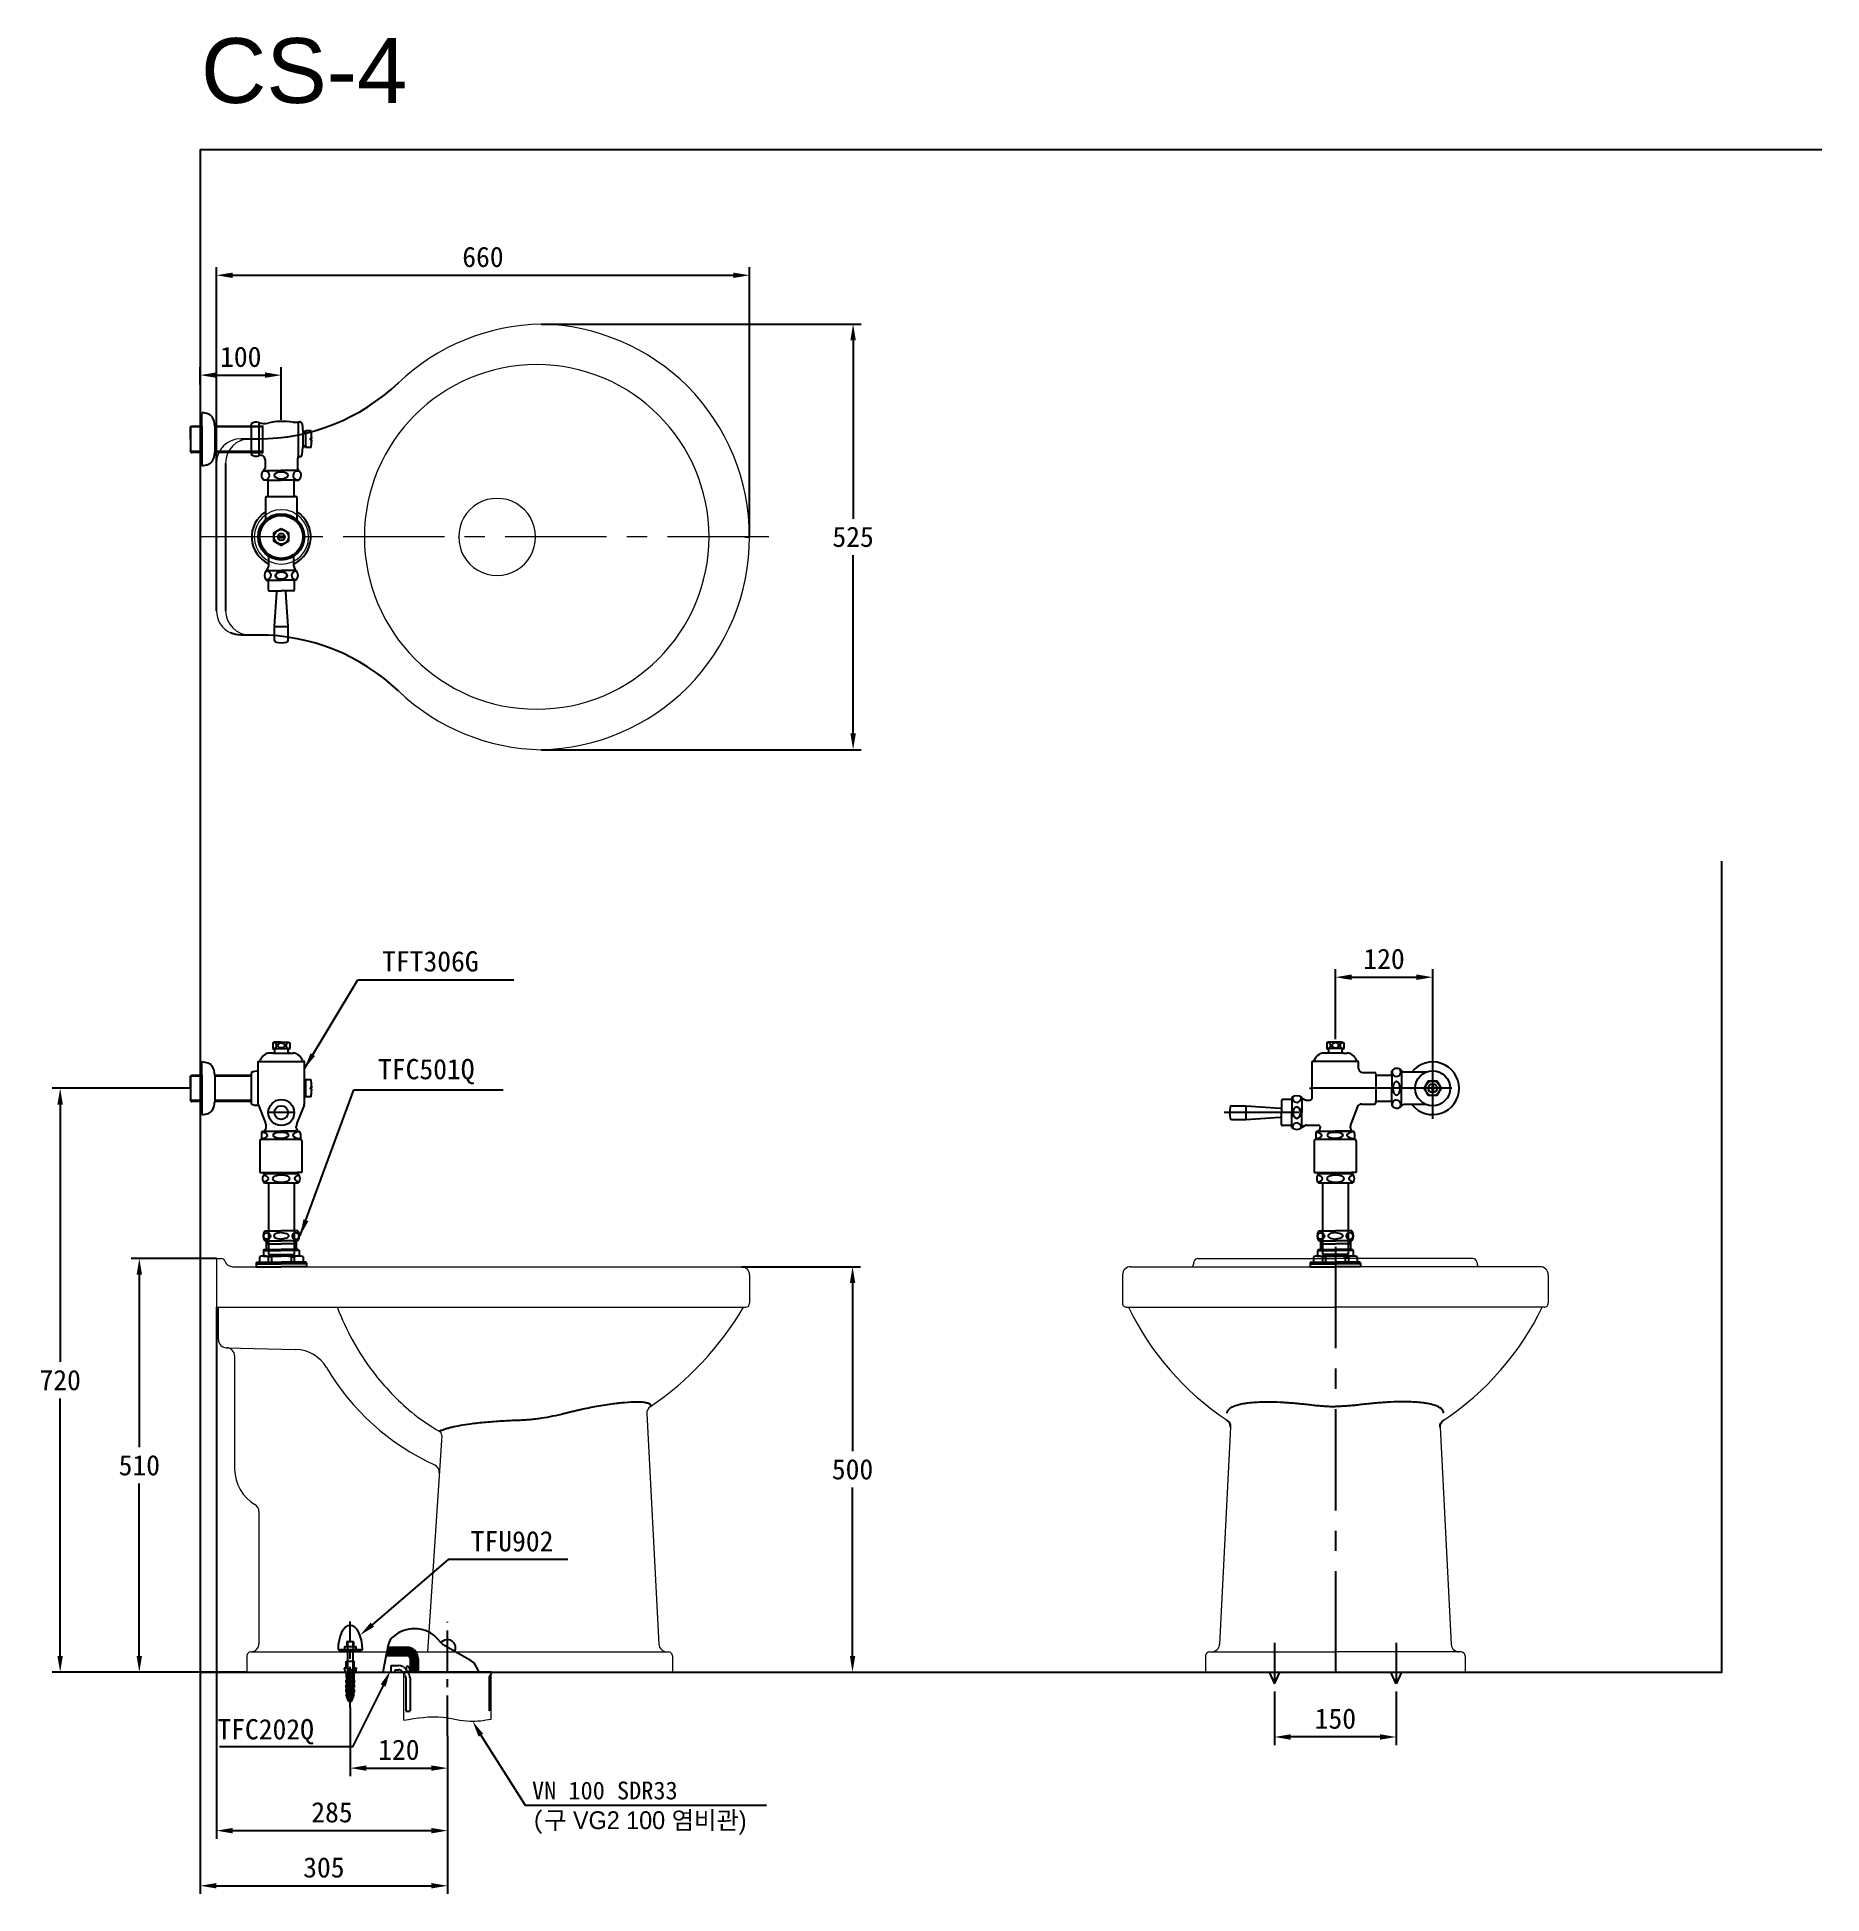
# Model space of a CAD drawing. Extents: x 5890 to 8092, y -47 to 2243.
import ezdxf

# ---------------------------------------------------------------- set-up
doc = ezdxf.new("R2010")
doc.units = 0
doc.header["$LTSCALE"] = 20
doc.header["$MEASUREMENT"] = 0
for name, pattern in [('CENTER', [2, 1.25, -0.25, 0.25, -0.25]), ('HIDDEN', [0.375, 0.25, -0.125]), ('HIDDEN2', [0.1875, 0.125, -0.0625])]:
    doc.linetypes.add(name, pattern=pattern)
doc.layers.get('0').update_dxf_attribs({"linetype": 'CONTINUOUS'})
doc.layers.get('DEFPOINTS').update_dxf_attribs({"linetype": 'CONTINUOUS'})
for name, color, linetype in [('1', 1, 'CONTINUOUS'), ('2', 2, 'CONTINUOUS'), ('3', 3, 'CONTINUOUS'), ('4', 4, 'CONTINUOUS'), ('6', 6, 'CONTINUOUS'), ('CENTER', 2, 'CENTER'), ('DIM', 3, 'CONTINUOUS'), ('FAUCET', 4, 'CONTINUOUS'), ('새 레이어1', 8, 'CONTINUOUS')]:
    doc.layers.add(name, color=color, linetype=linetype)
doc.styles.add('GHS', font='romans', dxfattribs={"bigfont": 'ghs'})
doc.styles.add('ROMANS', font='ROMANS')
doc.dimstyles.get("Standard").update_dxf_attribs({"dimtxt": 2.5, "dimasz": 2, "dimexe": 2, "dimexo": 1, "dimgap": 1.5, "dimtad": 1, "dimdec": 0, "dimlfac": 10, "dimrnd": 0.5, "dimzin": 0, "dimdsep": 46, "dimtxsty": 'Standard', "dimcen": 0, "dimclrt": 2, "dimadec": 0, "dimazin": 0, "dimtfac": 1, "dimtdec": 0, "dimtmove": 0, "dimatfit": 3, "dimfxl": 0, "dimtolj": 1, "dimtzin": 0, "dimarcsym": 0})

msp = doc.modelspace()

# ---------------------------------------------------------------- texts
at = {"insert": (6092.44669, 2241.89171), "char_height": 80, "width": 460, "attachment_point": 1, "style": 'GHS'}
msp.add_mtext('{\\fArial|b0|i0|c0|p34;CS-4}', dxfattribs=at)
at = {"layer": '2', "attachment_point": 4, "style": 'ROMANS'}
for s, insert, char_height in [('{\\Ftxt|c129;T\\Ftxt|c0;F\\Ftxt|c129;T306G}', (6315.92619, 1103.09662), 25), ('{\\Ftxt|c129;T\\Ftxt|c0;FC\\Ftxt|c129;501Q}', (6310.91171, 967.22849), 25), ('{\\Ftxt|c129;T\\Ftxt|c0;FC202\\Ftxt|c129;Q}', (6112.79735, 153.13317), 25), ('{\\Ftxt|c129;VN 100 SDR33\\P(\\fGulim|b0|i0|c129|p50;구 VG2 100 염비관)}', (6500.82279, 59.07282), 22)]:
    msp.add_mtext(s, dxfattribs=dict(at, insert=insert, char_height=char_height))
at = {"layer": '3', "color": 2, "insert": (6476.21294, 387.90962), "char_height": 25, "attachment_point": 5}
msp.add_mtext('\\A1;TFU902', dxfattribs=at)

# ---------------------------------------------------------------- blocks, each defined once
blk = doc.blocks.new('*D15')
at = {"layer": '3', "color": 3, "lineweight": -2}
for p, q in [((7491.6, 1007.5), (7491.6, 1093.7)), ((7511.6, 1083.7), (7591.6, 1083.7)), ((7611.6, 983.7), (7611.6, 1093.7))]:
    blk.add_line(p, q, dxfattribs=at)
at = {"layer": '3', "color": 3}
for points in [[(7511.6, 1087.1), (7511.6, 1080.4), (7491.6, 1083.7)], [(7591.6, 1087.1), (7591.6, 1080.4), (7611.6, 1083.7)]]:
    blk.add_solid(points, dxfattribs=at)
at = {"layer": 'DEFPOINTS', "color": 0}
for p in [(7611.6, 1083.7), (7491.6, 1007.5), (7611.6, 983.7)]:
    blk.add_point(p, dxfattribs=at)
at = {"layer": '3', "color": 2, "insert": (7551.6, 1106.2), "char_height": 25, "attachment_point": 5}
blk.add_mtext('\\A1;120', dxfattribs=at)
blk = doc.blocks.new('*X16')
at = {"color": 0}
for p, q in [((1040, 968), (1078.1, 968)), ((1040.2, 969), (1077.7, 969)), ((1040.4, 970), (1077.2, 970)), ((1040.6, 971), (1076.6, 971)), ((1040.8, 972), (1075.8, 972)), ((1041, 973), (1074.9, 973)), ((1041.2, 974), (1073.8, 974)), ((1041.4, 975), (1072.4, 975)), ((1041.6, 976), (1070.5, 976)), ((1041.8, 977), (1066.9, 977)), ((1066, 967), (1078.4, 967)), ((1067.8, 966), (1078.7, 966)), ((1068.5, 965), (1078.9, 965)), ((1068.9, 964), (1079, 964)), ((1069, 963), (1079, 963)), ((1069, 962), (1079, 962)), ((1069, 961), (1079, 961)), ((1069, 960), (1079, 960)), ((1069, 959), (1079, 959)), ((1069, 958), (1079, 958)), ((1069, 957), (1079, 957)), ((1069, 956), (1079, 956)), ((1069, 955), (1079, 955)), ((1069, 954), (1079, 954)), ((1069, 953), (1079, 953)), ((1069, 952), (1079, 952)), ((1069, 951), (1079, 951)), ((1069, 950), (1079, 950)), ((1069, 949), (1079, 949)), ((1069, 948), (1079, 948)), ((1069, 947), (1079, 947))]:
    blk.add_line(p, q, dxfattribs=at)
blk = doc.blocks.new('*D17')
at = {"layer": '3', "color": 3, "lineweight": -2}
for p, q in [((6111.6, 676.7), (6111.6, 21.2)), ((6396.6, 148), (6396.6, 21.2)), ((6131.6, 31.2), (6376.6, 31.2))]:
    blk.add_line(p, q, dxfattribs=at)
at = {"layer": '3', "color": 3}
for points in [[(6131.6, 34.5), (6131.6, 27.8), (6111.6, 31.2)], [(6376.6, 34.5), (6376.6, 27.8), (6396.6, 31.2)]]:
    blk.add_solid(points, dxfattribs=at)
at = {"layer": 'DEFPOINTS', "color": 0}
for p in [(6111.6, 676.7), (6396.6, 148), (6396.6, 31.2)]:
    blk.add_point(p, dxfattribs=at)
at = {"layer": '3', "color": 2, "insert": (6254.1, 53.7), "char_height": 25, "attachment_point": 5}
blk.add_mtext('\\A1;285', dxfattribs=at)
blk = doc.blocks.new('*D18')
at = {"layer": '3', "color": 3, "lineweight": -2}
for p, q in [((6759.1, 726.7), (6906.1, 726.7)), ((6896.1, 706.7), (6896.1, 499.2)), ((6896.1, 246.7), (6896.1, 454.2)), ((6674.1, 226.7), (6906.1, 226.7))]:
    blk.add_line(p, q, dxfattribs=at)
at = {"layer": '3', "color": 3}
for points in [[(6892.8, 706.7), (6899.5, 706.7), (6896.1, 726.7)], [(6892.8, 246.7), (6899.5, 246.7), (6896.1, 226.7)]]:
    blk.add_solid(points, dxfattribs=at)
at = {"layer": 'DEFPOINTS', "color": 0}
for p in [(6759.1, 726.7), (6674.1, 226.7), (6896.1, 226.7)]:
    blk.add_point(p, dxfattribs=at)
at = {"layer": '3', "color": 2, "insert": (6896.1, 476.7), "char_height": 25, "attachment_point": 5}
blk.add_mtext('\\A1;500', dxfattribs=at)
blk = doc.blocks.new('*D19')
at = {"layer": '3', "color": 3, "lineweight": -2}
for p, q in [((6111.6, 736.7), (6006.5, 736.7)), ((6016.5, 716.7), (6016.5, 504.2)), ((6016.5, 246.7), (6016.5, 459.2)), ((6149.1, 226.7), (6006.5, 226.7))]:
    blk.add_line(p, q, dxfattribs=at)
at = {"layer": '3', "color": 3}
for points in [[(6013.1, 716.7), (6019.8, 716.7), (6016.5, 736.7)], [(6013.1, 246.7), (6019.8, 246.7), (6016.5, 226.7)]]:
    blk.add_solid(points, dxfattribs=at)
at = {"layer": 'DEFPOINTS', "color": 0}
for p in [(6111.6, 736.7), (6016.5, 226.7), (6149.1, 226.7)]:
    blk.add_point(p, dxfattribs=at)
at = {"layer": '3', "color": 2, "insert": (6016.5, 481.7), "char_height": 25, "attachment_point": 5}
blk.add_mtext('\\A1;510', dxfattribs=at)
blk = doc.blocks.new('*D20')
at = {"layer": '3', "color": 3, "lineweight": -2}
for p, q in [((6079.6, 946.7), (5908.9, 946.7)), ((5918.9, 926.7), (5918.9, 609.2)), ((5918.9, 246.7), (5918.9, 564.2)), ((6063.7, 226.7), (5908.9, 226.7))]:
    blk.add_line(p, q, dxfattribs=at)
at = {"layer": '3', "color": 3}
for points in [[(5915.5, 926.7), (5922.2, 926.7), (5918.9, 946.7)], [(5915.5, 246.7), (5922.2, 246.7), (5918.9, 226.7)]]:
    blk.add_solid(points, dxfattribs=at)
at = {"layer": 'DEFPOINTS', "color": 0}
for p in [(6079.6, 946.7), (5918.9, 226.7), (6063.7, 226.7)]:
    blk.add_point(p, dxfattribs=at)
at = {"layer": '3', "color": 2, "insert": (5918.9, 586.7), "char_height": 25, "attachment_point": 5}
blk.add_mtext('\\A1;720', dxfattribs=at)
blk = doc.blocks.new('*D21')
at = {"layer": '3', "color": 3, "lineweight": -2}
for p, q in [((6111.6, 1717.7), (6111.6, 1959.4)), ((6131.6, 1949.4), (6749.1, 1949.4)), ((6769.1, 1626.7), (6769.1, 1959.4))]:
    blk.add_line(p, q, dxfattribs=at)
at = {"layer": '3', "color": 3}
for points in [[(6131.6, 1952.7), (6131.6, 1946), (6111.6, 1949.4)], [(6749.1, 1952.7), (6749.1, 1946), (6769.1, 1949.4)]]:
    blk.add_solid(points, dxfattribs=at)
at = {"layer": 'DEFPOINTS', "color": 0}
for p in [(6769.1, 1949.4), (6111.6, 1717.7), (6769.1, 1626.7)]:
    blk.add_point(p, dxfattribs=at)
at = {"layer": '3', "color": 2, "insert": (6440.3, 1971.9), "char_height": 25, "attachment_point": 5}
blk.add_mtext('\\A1;660', dxfattribs=at)
blk = doc.blocks.new('*D22')
at = {"layer": '3', "color": 3, "lineweight": -2}
for p, q in [((6091.6, 1814.7), (6091.6, 1836.2)), ((6191.6, 1771), (6191.6, 1836.2)), ((6111.6, 1826.2), (6171.6, 1826.2))]:
    blk.add_line(p, q, dxfattribs=at)
at = {"layer": '3', "color": 3}
for points in [[(6111.6, 1829.6), (6111.6, 1822.9), (6091.6, 1826.2)], [(6171.6, 1829.6), (6171.6, 1822.9), (6191.6, 1826.2)]]:
    blk.add_solid(points, dxfattribs=at)
at = {"layer": 'DEFPOINTS', "color": 0}
for p in [(6091.6, 1814.7), (6191.6, 1826.2), (6191.6, 1771)]:
    blk.add_point(p, dxfattribs=at)
at = {"layer": '3', "color": 2, "insert": (6141.6, 1848.7), "char_height": 25, "attachment_point": 5}
blk.add_mtext('\\A1;100', dxfattribs=at)
blk = doc.blocks.new('*D23')
at = {"layer": '3', "color": 3, "lineweight": -2}
for p, q in [((6276.6, 183.1), (6276.6, 98.3)), ((6396.6, 148), (6396.6, 98.3)), ((6296.6, 108.3), (6376.6, 108.3))]:
    blk.add_line(p, q, dxfattribs=at)
at = {"layer": '3', "color": 3}
for points in [[(6296.6, 111.7), (6296.6, 105), (6276.6, 108.3)], [(6376.6, 111.7), (6376.6, 105), (6396.6, 108.3)]]:
    blk.add_solid(points, dxfattribs=at)
at = {"layer": 'DEFPOINTS', "color": 0}
for p in [(6276.6, 183.1), (6396.6, 148), (6396.6, 108.3)]:
    blk.add_point(p, dxfattribs=at)
at = {"layer": '3', "color": 2, "insert": (6336.6, 130.8), "char_height": 25, "attachment_point": 5}
blk.add_mtext('\\A1;120', dxfattribs=at)
blk = doc.blocks.new('*D24')
at = {"layer": '3', "color": 3, "lineweight": -2}
for p, q in [((7416.6, 194.9), (7416.6, 136.7)), ((7566.6, 194.9), (7566.6, 136.7)), ((7546.6, 146.7), (7436.6, 146.7))]:
    blk.add_line(p, q, dxfattribs=at)
at = {"layer": '3', "color": 3}
for points in [[(7436.6, 150.1), (7436.6, 143.4), (7416.6, 146.7)], [(7546.6, 150.1), (7546.6, 143.4), (7566.6, 146.7)]]:
    blk.add_solid(points, dxfattribs=at)
at = {"layer": 'DEFPOINTS', "color": 0}
for p in [(7416.6, 194.9), (7566.6, 194.9), (7416.6, 146.7)]:
    blk.add_point(p, dxfattribs=at)
at = {"layer": '3', "color": 2, "insert": (7491.6, 169.2), "char_height": 25, "attachment_point": 5}
blk.add_mtext('\\A1;150', dxfattribs=at)
blk = doc.blocks.new('*D25')
at = {"layer": '3', "color": 3, "lineweight": -2}
for p, q in [((6091.6, 226.7), (6091.6, -46.8)), ((6396.6, 148), (6396.6, -46.8)), ((6111.6, -36.8), (6376.6, -36.8))]:
    blk.add_line(p, q, dxfattribs=at)
at = {"layer": '3', "color": 3}
for points in [[(6111.6, -33.4), (6111.6, -40.1), (6091.6, -36.8)], [(6376.6, -33.4), (6376.6, -40.1), (6396.6, -36.8)]]:
    blk.add_solid(points, dxfattribs=at)
at = {"layer": 'DEFPOINTS', "color": 0}
for p in [(6091.6, 226.7), (6396.6, 148), (6396.6, -36.8)]:
    blk.add_point(p, dxfattribs=at)
at = {"layer": '3', "color": 2, "insert": (6244.1, -14.3), "char_height": 25, "attachment_point": 5}
blk.add_mtext('\\A1;305', dxfattribs=at)
blk = doc.blocks.new('*D26')
at = {"layer": '3', "color": 3, "lineweight": -2}
for p, q in [((6512.3, 1889.2), (6906.8, 1889.2)), ((6896.8, 1869.2), (6896.8, 1649.2)), ((6896.8, 1384.3), (6896.8, 1604.2)), ((6512.3, 1364.3), (6906.8, 1364.3))]:
    blk.add_line(p, q, dxfattribs=at)
at = {"layer": '3', "color": 3}
for points in [[(6893.5, 1869.2), (6900.2, 1869.2), (6896.8, 1889.2)], [(6893.5, 1384.3), (6900.2, 1384.3), (6896.8, 1364.3)]]:
    blk.add_solid(points, dxfattribs=at)
at = {"layer": 'DEFPOINTS', "color": 0}
for p in [(6512.3, 1889.2), (6512.3, 1364.3), (6896.8, 1364.3)]:
    blk.add_point(p, dxfattribs=at)
at = {"layer": '3', "color": 2, "insert": (6896.8, 1626.7), "char_height": 25, "attachment_point": 5}
blk.add_mtext('\\A1;525', dxfattribs=at)

# ---------------------------------------------------------------- dimensions: what is measured, and where the dimension line sits
at = {"layer": '3'}
dim = msp.add_linear_dim(base=(6769.08836, 1949.37843), p1=(6111.58836, 1717.72805), p2=(6769.08836, 1626.72805), text='660', dimstyle='Standard', override={"dimtxt": 25, "dimasz": 20, "dimexe": 10, "dimexo": 0, "dimgap": 10, "dimdec": 4, "dimlfac": 1, "dimzin": 8, "dimclrd": 3, "dimclre": 3, "dimtdec": 4, "dimarcsym": 1}, dxfattribs=at)
dim.commit()
dim.dimension.update_dxf_attribs({"geometry": '*D21', "text_midpoint": (6440.33836, 1971.87843)})
for base, p1, p2, picture, middle in [((6896.82604, 1364.27172), (6512.31641, 1889.18438), (6512.31641, 1364.27172), '*D26', (6896.82604, 1626.72805)), ((5918.8644, 226.72805), (6079.58836, 946.72805), (6063.68741, 226.72805), '*D20', (5918.8644, 586.72805)), ((6016.45426, 226.72805), (6111.58836, 736.72805), (6149.08836, 226.72805), '*D19', (6016.45426, 481.72805)), ((6896.14926, 226.72805), (6759.08839, 726.72805), (6674.08836, 226.72805), '*D18', (6896.14926, 476.72805))]:
    dim = msp.add_linear_dim(base=base, p1=p1, p2=p2, angle=90, dimstyle='Standard', override={"dimtxt": 25, "dimasz": 20, "dimexe": 10, "dimexo": 0, "dimgap": 10, "dimtih": 1, "dimtoh": 1, "dimdec": 4, "dimlfac": 1, "dimzin": 8, "dimclrd": 3, "dimclre": 3, "dimtdec": 4, "dimarcsym": 1}, dxfattribs=at)
    dim.commit()
    dim.dimension.update_dxf_attribs({"geometry": picture, "text_midpoint": middle})
for base, p1, p2, override, picture, middle in [((6191.58836, 1826.22126), (6091.58836, 1814.72519), (6191.58836, 1770.97881), {"dimtxt": 25, "dimasz": 20, "dimexe": 10, "dimexo": 0, "dimgap": 10, "dimdec": 4, "dimlfac": 1, "dimzin": 8, "dimclrd": 3, "dimclre": 3, "dimtdec": 4, "dimarcsym": 1}, '*D22', (6141.58836, 1848.72126)), ((7611.58836, 1083.72805), (7491.58836, 1007.47827), (7611.58836, 983.68469), {"dimtxt": 25, "dimasz": 20, "dimexe": 10, "dimexo": 0, "dimgap": 10, "dimdec": 4, "dimlfac": 1, "dimzin": 8, "dimclrd": 3, "dimclre": 3, "dimtdec": 4}, '*D15', (7551.58836, 1106.22805)), ((6396.58836, 31.1643), (6111.58836, 676.72575), (6396.58836, 148.01639), {"dimtxt": 25, "dimasz": 20, "dimexe": 10, "dimexo": 0, "dimgap": 10, "dimdec": 4, "dimlfac": 1, "dimzin": 8, "dimclrd": 3, "dimclre": 3, "dimtdec": 4, "dimarcsym": 1}, '*D17', (6254.08836, 53.6643)), ((6396.58836, -36.77303), (6091.58836, 226.72805), (6396.58836, 148.01639), {"dimtxt": 25, "dimasz": 20, "dimexe": 10, "dimexo": 0, "dimgap": 10, "dimtoh": 1, "dimdec": 4, "dimlfac": 1, "dimzin": 8, "dimclrd": 3, "dimclre": 3, "dimtdec": 4, "dimarcsym": 1}, '*D25', (6244.08836, -14.27303)), ((7416.58836, 146.72805), (7566.58836, 194.9127), (7416.58836, 194.9127), {"dimtxt": 25, "dimasz": 20, "dimexe": 10, "dimexo": 0, "dimgap": 10, "dimtih": 1, "dimtoh": 1, "dimdec": 4, "dimlfac": 1, "dimzin": 8, "dimclrd": 3, "dimclre": 3, "dimtdec": 4, "dimarcsym": 1}, '*D24', (7491.58836, 169.22805)), ((6396.58836, 108.34004), (6276.58836, 183.07101), (6396.58836, 148.01639), {"dimtxt": 25, "dimasz": 20, "dimexe": 10, "dimexo": 0, "dimgap": 10, "dimdec": 4, "dimlfac": 1, "dimzin": 8, "dimclrd": 3, "dimclre": 3, "dimtdec": 4, "dimarcsym": 1}, '*D23', (6336.58836, 130.84004))]:
    dim = msp.add_linear_dim(base=base, p1=p1, p2=p2, dimstyle='Standard', override=override, dxfattribs=at)
    dim.commit()
    dim.dimension.update_dxf_attribs({"geometry": picture, "text_midpoint": middle})

# ---------------------------------------------------------------- linework, layer by layer
at = {"color": 1, "linetype": 'CENTER', "lineweight": 0, "ltscale": 5}
msp.add_line((6792.72352, 1626.72805), (6091.58836, 1626.72805), dxfattribs=at)
at = {"linetype": 'Continuous', "lineweight": 0}
for p, q in [((6111.58836, 736.72805), (6111.58836, 676.72575)), ((6111.58836, 736.72805), (6117.44623, 736.72805)), ((7322.01518, 736.72788), (7491.58836, 736.72805)), ((7661.16155, 736.72788), (7491.58836, 736.72805)), ((6131.58836, 726.72805), (6759.08839, 726.72805)), ((6769.08839, 716.72805), (6769.08837, 681.72805)), ((7229.09284, 716.72805), (7229.089, 681.72805)), ((7239.09284, 726.72805), (7491.58836, 726.72805)), ((7744.08388, 726.72805), (7491.58836, 726.72805)), ((7754.08388, 716.72805), (7754.08773, 681.72805)), ((6111.58836, 676.72575), (6764.08837, 676.72805)), ((6114.08836, 636.72962), (6114.08836, 676.72576)), ((7234.089, 676.72805), (7491.58836, 676.72805)), ((7749.08773, 676.72805), (7491.58836, 676.72805)), ((6124.21368, 626.72726), (6209.5945, 624.61213)), ((6134.08836, 616.72805), (6134.08836, 476.72805)), ((6642.40675, 545.55595), (6657.30897, 261.20469)), ((7362.39663, 528.60964), (7348.84945, 261.22205)), ((7620.7801, 528.60964), (7634.32728, 261.22205)), ((6389.49906, 518.701), (6372.00672, 251.72805)), ((6164.08836, 424.76652), (6164.08836, 261.72805)), ((7348.84611, 261.15616), (7348.84611, 261.15613)), ((7634.33062, 261.15616), (7634.33062, 261.15613)), ((6149.08836, 246.72805), (6149.08836, 226.72805)), ((6154.08836, 251.72805), (6669.08836, 251.72805)), ((6674.08836, 246.72805), (6674.08836, 226.72805)), ((7331.59066, 246.72805), (7331.59066, 226.72805)), ((7336.58836, 251.72805), (7491.58836, 251.72805)), ((7646.58836, 251.72805), (7491.58836, 251.72805)), ((7651.58607, 246.72805), (7651.58607, 226.72805)), ((6149.08836, 226.72805), (6674.08836, 226.72805)), ((7331.58836, 226.72805), (7491.58836, 226.72805)), ((7651.58836, 226.72805), (7491.58836, 226.72805))]:
    msp.add_line(p, q, dxfattribs=at)
at = {"color": 1, "linetype": 'CENTER', "ltscale": 5}
msp.add_line((7491.58836, 751.09278), (7491.58836, 226.72805), dxfattribs=at)
for p, q in [((6261.58837, 254.32805), (6263.58836, 254.32805)), ((6289.58836, 254.32805), (6263.58836, 254.32805)), ((6288.88836, 254.32805), (6264.28836, 254.32805)), ((6264.28836, 254.32805), (6264.28836, 251.72805)), ((6269.66016, 258.32805), (6283.51657, 258.32805)), ((6269.66016, 258.32805), (6269.66016, 254.32805)), ((6269.66016, 254.32805), (6283.51657, 254.32805)), ((6273.26486, 264.32805), (6272.58836, 263.93747)), ((6272.58836, 263.93747), (6272.58836, 258.32805)), ((6280.58836, 263.93747), (6272.58836, 263.93747)), ((6273.12426, 258.32805), (6273.12426, 254.32805)), ((6273.18836, 254.32805), (6273.18836, 229.32805)), ((6273.26486, 264.32805), (6279.91186, 264.32805)), ((6279.91186, 264.32805), (6280.58836, 263.93747)), ((6279.98836, 254.32805), (6279.98836, 229.32805)), ((6280.05247, 258.32805), (6280.05247, 254.32805)), ((6280.58836, 263.93747), (6280.58836, 258.32805)), ((6283.51657, 258.32805), (6283.51657, 254.32805)), ((6288.88836, 254.32805), (6288.88836, 251.72805)), ((6289.58836, 254.32805), (6291.58836, 254.32805)), ((6288.88836, 251.72805), (6264.28836, 251.72805)), ((6273.18836, 229.32805), (6279.98836, 229.32805)), ((6273.38836, 229.32805), (6273.38836, 197.32805)), ((6280.68836, 228.24041), (6276.88339, 229.32805)), ((6279.78836, 229.32805), (6279.78836, 197.32805)), ((6272.4882, 227.46836), (6273.38836, 227.55843)), ((6280.68836, 225.12438), (6272.4882, 227.46836)), ((6272.4882, 224.35232), (6273.38836, 224.4424)), ((6280.68836, 222.00835), (6272.4882, 224.35232)), ((6272.4882, 221.23629), (6273.38836, 221.32636)), ((6280.68836, 218.89231), (6272.4882, 221.23629)), ((6272.4882, 218.12025), (6273.38836, 218.21033)), ((6280.68836, 215.77628), (6272.4882, 218.12025)), ((6272.4882, 215.00422), (6273.38836, 215.09429)), ((6280.68836, 212.66024), (6272.4882, 215.00422)), ((6272.4882, 211.88819), (6273.38836, 211.97826)), ((6280.68836, 209.54421), (6272.4882, 211.88819)), ((6272.4882, 208.77215), (6273.38836, 208.86223)), ((6280.68836, 206.42818), (6272.4882, 208.77215)), ((6279.78836, 228.10746), (6280.68836, 228.24041)), ((6279.78836, 224.99143), (6280.68836, 225.12438)), ((6279.78836, 221.87539), (6280.68836, 222.00835)), ((6279.78836, 218.75936), (6280.68836, 218.89231)), ((6279.78836, 215.64333), (6280.68836, 215.77628)), ((6279.78836, 212.52729), (6280.68836, 212.66024)), ((6279.78836, 209.41126), (6280.68836, 209.54421)), ((6279.78836, 206.29522), (6280.68836, 206.42818)), ((7410.04291, 226.72805), (7416.58836, 212.44619)), ((7416.58836, 212.44619), (7423.13382, 226.72805)), ((7566.58836, 212.44619), (7560.04291, 226.72805)), ((7573.13382, 226.72805), (7566.58836, 212.44619)), ((6272.4882, 205.65612), (6273.38836, 205.74619)), ((6280.68836, 203.31214), (6272.4882, 205.65612)), ((6272.4882, 202.54008), (6273.38836, 202.63016)), ((6280.68836, 200.19611), (6272.4882, 202.54008)), ((6272.4882, 199.42405), (6273.38836, 199.51412)), ((6280.68836, 197.08007), (6272.4882, 199.42405)), ((6273.02798, 196.11437), (6273.90865, 196.18992)), ((6279.57595, 194.27566), (6273.02798, 196.11437)), ((6276.58836, 190.32805), (6273.38836, 197.32805)), ((6274.66224, 192.53942), (6275.54291, 192.61497)), ((6278.31353, 191.51412), (6274.66224, 192.53942)), ((6279.78836, 197.32805), (6276.58836, 190.32805)), ((6277.08228, 191.40849), (6278.31353, 191.51412)), ((6278.3447, 194.17003), (6279.57595, 194.27566)), ((6279.60162, 196.91953), (6280.68836, 197.08007)), ((6279.78836, 203.17919), (6280.68836, 203.31214)), ((6279.78836, 200.06316), (6280.68836, 200.19611))]:
    msp.add_line(p, q)
at = {"color": 7}
for p, q in [((6323.1889, 257.85624), (6321.13235, 247.82062)), ((6323.91239, 261.3868), (6323.1889, 257.85624)), ((6323.1889, 257.33743), (6346.41025, 257.33743)), ((6391.09238, 260.54154), (6380.76293, 271.23968)), ((6425.67668, 240.60222), (6391.09238, 260.54154)), ((6321.13235, 247.82062), (6316.80997, 226.72805)), ((6321.13235, 247.3018), (6346.41025, 247.3018)), ((6350.4245, 243.28755), (6350.4245, 226.74581)), ((6360.46012, 243.28755), (6360.46012, 226.74581)), ((6435.60144, 226.74581), (6431.47653, 234.57664))]:
    msp.add_line(p, q, dxfattribs=at)
at = {"ltscale": 0.4}
for p, q in [((6269.32836, 232.1236), (6270.19461, 226.3486)), ((6269.32836, 232.1236), (6273.87446, 232.1236)), ((6271.63836, 240.3736), (6281.53836, 240.3736)), ((6271.63836, 232.1236), (6271.63836, 240.3736)), ((6273.94836, 232.1236), (6273.08211, 226.3486)), ((6277.41336, 230.8861), (6275.76336, 230.8861)), ((6275.76336, 230.8861), (6275.76336, 191.6986)), ((6277.41336, 191.6986), (6277.41336, 230.8861)), ((6281.53836, 219.9136), (6281.53836, 240.3736)), ((6281.53836, 232.1236), (6283.84836, 232.1236)), ((6283.84836, 232.1236), (6282.98211, 226.3486)), ((6270.19461, 226.3486), (6273.08211, 226.3486)), ((6271.63836, 226.3486), (6271.63836, 219.9136)), ((6271.63836, 219.9136), (6275.76336, 219.9136)), ((6271.63836, 213.9736), (6271.63836, 216.9436)), ((6271.63836, 216.9436), (6275.76336, 216.9436)), ((6275.76336, 213.9736), (6271.63836, 213.9736)), ((6271.63836, 208.0336), (6271.63836, 211.0036)), ((6271.63836, 211.0036), (6275.76336, 211.0036)), ((6275.76336, 208.0336), (6271.63836, 208.0336)), ((6272.17888, 219.9136), (6272.18315, 216.9436)), ((6272.18741, 213.9736), (6272.19168, 211.0036)), ((6272.20021, 205.0636), (6272.19595, 208.0336)), ((6277.41336, 219.9136), (6281.53836, 219.9136)), ((6277.41336, 216.9436), (6281.53836, 216.9436)), ((6281.53836, 213.9736), (6277.41336, 213.9736)), ((6277.41336, 211.0036), (6281.53836, 211.0036)), ((6281.53836, 208.0336), (6277.41336, 208.0336)), ((6280.98363, 205.0636), (6280.98789, 208.0336)), ((6280.99643, 213.9736), (6280.99216, 211.0036)), ((6281.00496, 219.9136), (6281.00496, 216.9436)), ((6281.53836, 226.3486), (6282.98211, 226.3486)), ((6281.53836, 216.9436), (6281.53836, 213.9736)), ((6281.53836, 211.0036), (6281.53836, 208.0336)), ((6271.63836, 202.0936), (6271.63836, 205.0636)), ((6271.63836, 205.0636), (6275.76336, 205.0636)), ((6275.76336, 202.0936), (6271.63836, 202.0936)), ((6274.44336, 190.8736), (6271.63836, 199.1236)), ((6275.76336, 199.1236), (6271.63836, 199.1236)), ((6272.20448, 202.0936), (6272.20875, 199.1236)), ((6275.43336, 190.8736), (6274.44336, 190.8736)), ((6274.44336, 190.8736), (6278.73336, 190.8736)), ((6275.76336, 191.6986), (6277.41336, 191.6986)), ((6277.41336, 205.0636), (6281.53836, 205.0636)), ((6281.53836, 202.0936), (6277.41336, 202.0936)), ((6277.41336, 199.1236), (6281.53836, 199.1236)), ((6277.74336, 190.8736), (6278.73336, 190.8736)), ((6278.73336, 190.8736), (6281.53836, 199.1236)), ((6280.97509, 199.1236), (6280.97936, 202.0936)), ((6281.53836, 205.0636), (6281.53836, 202.0936))]:
    msp.add_line(p, q, dxfattribs=at)
at = {"color": 7, "linetype": 'HIDDEN', "ltscale": 0.15}
for p, q in [((6326.95103, 234.71184), (6336.57214, 234.71184)), ((6326.95103, 226.74581), (6326.95103, 234.71184)), ((6331.96884, 229.69402), (6336.57214, 229.69402)), ((6331.96884, 226.74581), (6331.96884, 229.69402)), ((6344.68244, 230.58695), (6348.43027, 225.44445)), ((6340.62729, 227.63158), (6344.37512, 222.48908)), ((6451.90389, 226.74581), (6448.80161, 222.48908))]:
    msp.add_line(p, q, dxfattribs=at)
at = {"color": 3, "linetype": 'Continuous', "lineweight": 0}
for p, q in [((6342.57764, 167.30592), (6342.57764, 226.72805)), ((6450.59909, 168.79846), (6450.59909, 226.72805))]:
    msp.add_line(p, q, dxfattribs=at)
at = {"color": 7, "linetype": 'HIDDEN2', "ltscale": 0.17}
for p, q in [((6345.33779, 219.53371), (6345.33779, 178.5762)), ((6350.3556, 219.53371), (6350.3556, 178.5762)), ((6447.83894, 219.53371), (6447.83894, 178.5762))]:
    msp.add_line(p, q, dxfattribs=at)
at = {"color": 7}
msp.add_lwpolyline([(6345.75459, 229.49837, 0.0621308276), (6346.384, 228.17977, 0.0753600164), (6347.17964, 227.27239, 0.107055245), (6348.18273, 226.74098, 0.1498887269), (6349.00209, 226.76038, 0.1498887269), (6349.6697, 227.2358, 0.107055245), (6350.15437, 228.26228, 0.0753600164), (6350.24768, 229.46548, 0.0621308276), (6349.9615, 230.8983, 0.0621308276), (6349.3321, 232.2169, 0.0753600164), (6348.53645, 233.12428, 0.107055245), (6347.53336, 233.65569, 0.1498887269), (6346.71401, 233.63628, 0.1498887269), (6346.04639, 233.16087, 0.107055245), (6345.56172, 232.13438, 0.0753600164), (6345.46841, 230.93119, 0.0621308276)], format="xyb", close=True, dxfattribs=at)
at = {"color": 0, "linetype": 'Continuous', "lineweight": 0}
for centre, radius, start, end in [((6517.10428, 1626.72805), 262.5, 91.0451035, 133.62237988), ((6141.58836, 1717.72805), 30, 90, 180), ((6152.83836, 1717.72805), 30, 90, 180), ((6141.58836, 1535.72804), 30, 179.99999399, 245.37568571), ((6152.83836, 1535.72805), 30, 180, 270), ((6517.10428, 1626.72805), 262.5, 226.37762012, 268.9548965)]:
    msp.add_arc(centre, radius, start, end, dxfattribs=at)
at = {"linetype": 'Continuous', "lineweight": 0}
for centre, radius, start, end in [((6506.16032, 1624.25589), 265, 45.28992579, 88.66886874), ((6506.58836, 1626.72805), 212.5, 0, 180), ((6504.30101, 1626.4169), 264.78754, 0.06732773, 44.67501999), ((6457.80698, 1626.89615), 47.35775, 359.79661777, 180.20338223), ((6191.80698, 1626.72805), 33.5, 0, 180), ((6191.80698, 1626.72805), 33.5, 180, 360), ((6506.58836, 1626.72805), 212.5, 180, 360), ((6457.80698, 1626.55994), 47.35775, 179.79661777, 0.20338223), ((6504.30101, 1627.0392), 264.78754, 315.32498001, 359.93267227), ((6506.16032, 1629.2002), 265, 271.33113126, 314.71007421), ((6117.44623, 731.72805), 5, 19.47122063, 90), ((6131.58836, 736.72805), 10, 199.47122063, 270), ((7322.01518, 731.72788), 5, 90.00005668, 174.85851228), ((7661.16155, 731.72788), 5, 5.14148772, 89.99994332), ((6759.08839, 716.72805), 10, 0, 90.00000941), ((7239.09284, 716.72805), 10, 90, 180), ((7292.13589, 734.41635), 25, 342.08944621, 354.85851228), ((7691.04084, 734.41635), 25, 185.14148772, 197.91055379), ((7744.08388, 716.72805), 10, 0, 90), ((6557.93337, 789.00262), 317.74193, 200.69278454, 217.17134445), ((6433.87769, 868.99311), 380, 304.07733609, 329.6048534), ((6764.08837, 681.72805), 5, 270.00020198, 359.99995608), ((7234.089, 681.72805), 5, 179.99370847, 270), ((7551.66637, 828.94338), 350, 205.7789913, 236.39312603), ((7431.51036, 828.94338), 350, 303.60687397, 334.2210087), ((7749.08773, 681.72805), 5, 270, 0.00629153), ((6124.08836, 636.72497), 10, 179.97337782, 270), ((6124.08836, 616.72497), 10, 0, 90), ((6208.48006, 579.62593), 45, 30.62732976, 88.580905), ((6505.58059, 755.0006), 300, 210.54722558, 245.39184835), ((6543.79603, 778.28294), 300, 217.17134445, 230.30156992), ((6652.39914, 545.96311), 10, 124.07733609, 182.99999962), ((6508.51868, 736.22838), 245.1085, 230.4339644, 240.09406513), ((7352.40944, 529.11564), 10, 357.09959245, 56.39312603), ((7630.76729, 529.11564), 10, 123.60687397, 182.90040755), ((6384.50976, 519.02791), 5, 356.25128154, 65.97182011), ((6376.49345, 473.15577), 10, 356.25128154, 65.39184835), ((6184.08836, 476.72805), 50, 180, 240), ((6154.08836, 424.76652), 10, 0, 60), ((6154.08836, 261.72805), 10, 270, 0), ((6667.29526, 261.72805), 10, 183, 270), ((7338.86226, 261.72805), 10, 270, 357.09959245), ((7644.31447, 261.72805), 10, 182.90040755, 270), ((6154.08836, 246.72805), 5, 90, 180), ((6669.08836, 246.72805), 5, 0, 90), ((7336.59066, 246.72805), 5, 90, 180), ((7646.58607, 246.72805), 5, 0, 90)]:
    msp.add_arc(centre, radius, start, end, dxfattribs=at)
at = {"color": 7}
for centre, radius, start, end in [((6355.80649, 240.04984), 40.14249, 55.73109334, 133.11382652), ((6338.65937, 258.36478), 15.05343, 133.11382652, 168.41903051), ((6346.41025, 243.28755), 14.04987, 0, 90), ((6369.93358, 260.78353), 15.05343, 43.99550901, 55.73109334), ((6346.41025, 243.28755), 4.01425, 0, 90), ((6418.15787, 227.56101), 15.05343, 27.77812615, 60.03472876)]:
    msp.add_arc(centre, radius, start, end, dxfattribs=at)
at = {"color": 2}
msp.add_arc((6396.58836, 256.74581), 10.03562, 330.00031181, 141.53781911, dxfattribs=at)
at = {"color": 7, "linetype": 'HIDDEN', "ltscale": 0.15}
for centre, radius, start, end in [((6336.57214, 224.67621), 10.03562, 36.08435624, 90), ((6336.57214, 224.67621), 5.01781, 36.08435624, 90), ((6340.31997, 219.53371), 5.01781, 0, 36.08435624), ((6340.31997, 219.53371), 10.03562, 0, 36.08435624)]:
    msp.add_arc(centre, radius, start, end, dxfattribs=at)
at = {"color": 7, "linetype": 'HIDDEN'}
msp.add_arc((6452.85676, 219.53371), 5.01781, 143.91564376, 180, dxfattribs=at)
for centre, start_param, end_param in [((6276.58837, 254.32805), 3.1415928756, 4.712388919), ((6276.58836, 254.32805), 1.5707963882, 3.1415924315)]:
    msp.add_ellipse(centre, major_axis=(0, -30), ratio=0.5, start_param=start_param, end_param=end_param)
at = {"color": 3, "linetype": 'Continuous', "lineweight": 0}
msp.add_spline([(6342.57764, 167.30592), (6390.8948, 171.14153), (6424.1483, 166.17539), (6450.59909, 168.79846)], degree=3, dxfattribs=at)
at = {"layer": '1', "color": 0, "linetype": 'Continuous'}
for p, q in [((6141.58836, 1747.72805), (6163.52932, 1747.72805)), ((6111.58836, 1535.72805), (6111.58836, 1717.72805)), ((6122.83836, 1717.72805), (6122.83836, 1535.72805)), ((6163.52932, 1505.72805), (6141.58836, 1505.72805))]:
    msp.add_line(p, q, dxfattribs=at)
for centre, start, end in [((6163.52932, 1997.72805), 270, 313.62237988), ((6163.52932, 1255.72805), 46.37762012, 90)]:
    msp.add_arc(centre, 250, start, end, dxfattribs=at)
at = {"layer": '1', "color": 0, "linetype": 'Continuous', "extrusion": (0, 0, -1)}
msp.add_arc((-6141.58836, 1535.72805), 30, 270, 294.6243203, dxfattribs=at)
at = {"layer": '1', "color": 95, "linetype": 'Continuous'}
msp.add_ellipse((7352.39874, 529.21051), major_axis=(-9.9863, 0.52336), ratio=0.999672317, start_param=3.1416268177, end_param=4.1816560908, dxfattribs=at)
at = {"layer": '1', "color": 95, "linetype": 'Continuous', "extrusion": (0, 0, -1)}
msp.add_ellipse((7630.77799, 529.21051), major_axis=(9.9863, 0.52336), ratio=0.999672317, start_param=3.1416268177, end_param=4.1816560908, dxfattribs=at)
at = {"layer": '1', "color": 95, "linetype": 'Continuous', "lineweight": 0}
msp.add_open_spline([(6410.45728, 1625.86491), (6410.45469, 1626.00896), (6410.45082, 1626.29687), (6410.44953, 1626.58439), (6410.44953, 1626.72805)], degree=3, dxfattribs=at)
at = {"layer": '1', "color": 1, "linetype": 'Continuous'}
msp.add_open_spline([(6763.08836, 1626.72805), (6764.6513, 1626.72805), (6766.2256, 1626.72805), (6768.43841, 1626.72805), (6769.09298, 1626.72805), (6769.08607, 1626.72805)], degree=3, knots=[0, 0, 0, 0, 0.5, 0.5, 1, 1, 1, 1], dxfattribs=at)
at = {"layer": '1', "color": 95, "linetype": 'Continuous'}
for points, knots in [([(6114.08836, 636.72962), (6114.10932, 636.7294), (6114.12136, 636.72927), (6114.13607, 636.72912), (6114.15346, 636.72894), (6114.17352, 636.72873), (6114.19625, 636.72849), (6114.22165, 636.72823), (6114.24972, 636.72793), (6114.28045, 636.72761), (6114.3139, 636.72726), (6114.34982, 636.72689), (6114.37602, 636.72661), (6114.38912, 636.72648)], [0, 0, 0, 0, 0.3333332545, 0.399999912, 0.4666665724, 0.533333236, 0.5999999033, 0.6666665744, 0.7333332498, 0.7999999297, 0.8666666145, 0.9333333045, 1, 1, 1, 1]), ([(6646.73728, 556.09065), (6646.73859, 556.05912), (6646.7412, 555.99608), (6646.74496, 555.90484), (6646.74861, 555.81606), (6646.75215, 555.72998), (6646.75558, 555.64654), (6646.7589, 555.56574), (6646.76211, 555.48759), (6646.76521, 555.41207), (6646.76821, 555.33919), (6646.77111, 555.26895), (6646.7739, 555.20133), (6646.77658, 555.13635), (6646.77916, 555.07399), (6646.78163, 555.01426), (6646.78399, 554.95715), (6646.78623, 554.90266), (6646.78836, 554.85079), (6646.79092, 554.78823), (6646.79376, 554.71806), (6646.79671, 554.64424), (6646.7993, 554.57911), (6646.80155, 554.52268), (6646.80346, 554.47493), (6646.80503, 554.43587), (6646.80628, 554.40545), (6646.80717, 554.38387), (6646.8077, 554.3714), (6646.8079, 554.3668)], [0, 0, 0, 0, 0.0279254226, 0.0558291734, 0.0837123772, 0.1115761641, 0.1394216685, 0.1672500294, 0.1950623905, 0.2228598993, 0.2506437078, 0.2784149717, 0.3061748508, 0.3339245083, 0.3616651111, 0.3893978296, 0.4171238371, 0.4448443102, 0.4725604284, 0.500273374, 0.5504592708, 0.6005784115, 0.6506380152, 0.7006453303, 0.7506076317, 0.8005322178, 0.8504264065, 0.9002975327, 1, 1, 1, 1])]:
    msp.add_open_spline(points, degree=3, knots=knots, dxfattribs=at)
at = {"layer": '1', "color": 0, "linetype": 'Continuous'}
for points, knots in [([(6540.7938, 545.87159), (6542.49718, 546.30964), (6545.88617, 547.18118), (6550.95838, 548.42025), (6555.99818, 549.60363), (6566.05191, 551.86321), (6581.80382, 555.00872), (6597.50096, 557.43595), (6608.49816, 558.73644), (6618.78857, 559.7288), (6629.51453, 560.22168), (6637.31857, 559.86098), (6641.39892, 559.2699), (6643.72876, 558.69326), (6645.41321, 557.9689), (6646.49829, 557.11386), (6646.65732, 556.43298), (6646.73728, 556.09065)], [0, 0, 0, 0, 0.0315083149, 0.0626882039, 0.0937919304, 0.124947256, 0.2500451752, 0.3922237373, 0.4460298031, 0.4997151141, 0.6420876256, 0.7492067323, 0.7989583126, 0.8491870754, 0.898916055, 0.9491764458, 1, 1, 1, 1]), ([(7358.0212, 545.87159), (7358.05943, 546.30964), (7358.13548, 547.18118), (7358.56119, 548.42025), (7359.21355, 549.60363), (7361.01714, 551.86321), (7365.84249, 555.00872), (7374.5089, 557.43595), (7382.99369, 558.73644), (7392.37565, 559.7288), (7405.67846, 560.22168), (7420.53587, 559.86098), (7431.34764, 559.2699), (7439.36331, 558.69326), (7447.55284, 557.9689), (7455.87153, 557.11386), (7461.47393, 556.43298), (7464.29073, 556.09065)], [0, 0, 0, 0, 0.0315083149, 0.0626882039, 0.0937919304, 0.124947256, 0.2500451752, 0.3922237373, 0.4460298031, 0.4997151141, 0.6420876256, 0.7492067323, 0.7989583126, 0.8491870754, 0.898916055, 0.9491764458, 1, 1, 1, 1]), ([(7464.29073, 556.09065), (7466.56206, 555.82521), (7471.09553, 555.29541), (7477.92455, 554.77116), (7484.75385, 554.43015), (7489.31306, 554.38859), (7491.58836, 554.36785)], [0, 0, 0, 0, 0.2506438657, 0.5002735448, 0.7506078004, 1, 1, 1, 1]), ([(7518.886, 556.09065), (7516.61467, 555.82521), (7512.0812, 555.29541), (7505.25218, 554.77116), (7498.42288, 554.43015), (7493.86367, 554.38859), (7491.58836, 554.36785)], [0, 0, 0, 0, 0.2506438657, 0.5002735448, 0.7506078004, 1, 1, 1, 1]), ([(7625.15553, 545.87159), (7625.1173, 546.30964), (7625.04125, 547.18118), (7624.61554, 548.42025), (7623.96317, 549.60363), (7622.15959, 551.86321), (7617.33424, 555.00872), (7608.66782, 557.43595), (7600.18304, 558.73644), (7590.80108, 559.7288), (7577.49827, 560.22168), (7562.64086, 559.86098), (7551.82909, 559.2699), (7543.81342, 558.69326), (7535.62389, 557.9689), (7527.3052, 557.11386), (7521.7028, 556.43298), (7518.886, 556.09065)], [0, 0, 0, 0, 0.0315083149, 0.0626882039, 0.0937919304, 0.124947256, 0.2500451752, 0.3922237373, 0.4460298031, 0.4997151141, 0.6420876256, 0.7492067323, 0.7989583126, 0.8491870754, 0.898916055, 0.9491764458, 1, 1, 1, 1]), ([(6386.31309, 523.75728), (6386.89062, 524.03157), (6387.98885, 524.55315), (6389.75369, 525.27415), (6391.4316, 525.90138), (6393.81466, 526.71974), (6397.15577, 527.72758), (6403.4176, 529.33494), (6412.34552, 531.1561), (6423.41543, 532.86308), (6433.98076, 534.15733), (6443.72306, 535.14144), (6453.77029, 535.9715), (6463.99173, 536.64463), (6474.26172, 537.17537), (6481.12445, 537.40388), (6484.52611, 537.51715)], [0, 0, 0, 0, 0.0368386352, 0.0700522166, 0.0994871778, 0.1250116808, 0.187516769, 0.2496182431, 0.3771010891, 0.4991991505, 0.5854503927, 0.6707464752, 0.7549538528, 0.8379650136, 0.9196838399, 1, 1, 1, 1]), ([(6484.52611, 537.51715), (6486.88288, 537.60805), (6491.63491, 537.79133), (6498.72308, 538.35257), (6505.83128, 539.11358), (6515.1512, 540.39739), (6526.871, 542.46168), (6536.09412, 544.72056), (6540.7938, 545.87159)], [0, 0, 0, 0, 0.1241217195, 0.2502715544, 0.3741351911, 0.5003249371, 0.7453878778, 1, 1, 1, 1])]:
    msp.add_open_spline(points, degree=3, knots=knots, dxfattribs=at)
at = {"layer": '3'}
for p, q in [((6171.08836, 770.72805), (6191.58836, 770.72805)), ((6171.08836, 758.72805), (6191.58836, 758.72805)), ((6173.08836, 758.72805), (6173.08836, 748.22805)), ((6174.08836, 758.72805), (6174.08836, 754.72805)), ((6212.08836, 770.72805), (6191.58836, 770.72805)), ((6212.08836, 758.72805), (6191.58836, 758.72805)), ((6209.08836, 758.72805), (6209.08836, 754.72805)), ((6210.08836, 758.72805), (6210.08836, 748.22805)), ((7471.08836, 770.72805), (7491.58836, 770.72805)), ((7471.08836, 758.72805), (7491.58836, 758.72805)), ((7473.08836, 758.72805), (7473.08836, 748.22805)), ((7474.08836, 758.72805), (7474.08836, 754.72805)), ((7512.08836, 770.72805), (7491.58836, 770.72805)), ((7512.08836, 758.72805), (7491.58836, 758.72805)), ((7509.08836, 758.72805), (7509.08836, 754.72805)), ((7510.08836, 758.72805), (7510.08836, 748.22805)), ((6164.58836, 738.92297), (6164.58836, 733.22805)), ((6170.58836, 747.72805), (6169.58836, 746.72805)), ((6169.58836, 746.72805), (6191.58836, 746.72805)), ((6169.58836, 746.72805), (6169.58836, 739.72805)), ((6169.58836, 739.72805), (6191.58836, 739.72805)), ((6170.58836, 747.72805), (6191.58836, 747.72805)), ((6170.58836, 747.72805), (6170.58836, 747.72805)), ((6173.08836, 754.72805), (6191.58836, 754.72805)), ((6174.08836, 754.72805), (6173.08836, 753.47805)), ((6179.58836, 738.84162), (6175.58836, 738.84162)), ((6175.58836, 738.84162), (6175.58836, 732.22805)), ((6179.58836, 738.84162), (6179.58836, 732.22805)), ((6210.08836, 754.72805), (6191.58836, 754.72805)), ((6212.58836, 747.72805), (6191.58836, 747.72805)), ((6213.58836, 746.72805), (6191.58836, 746.72805)), ((6213.58836, 739.72805), (6191.58836, 739.72805)), ((6203.58836, 738.84162), (6203.58836, 732.22805)), ((6203.58836, 738.84162), (6207.58836, 738.84162)), ((6207.58836, 738.84162), (6207.58836, 732.22805)), ((6209.08836, 754.72805), (6210.08836, 753.47805)), ((6212.58836, 747.72805), (6213.58836, 746.72805)), ((6212.58836, 747.72805), (6212.58836, 747.72805)), ((6213.58836, 746.72805), (6213.58836, 739.72805)), ((6218.58836, 738.92297), (6218.58836, 733.22805)), ((7464.58836, 738.92297), (7464.58836, 733.22805)), ((7470.58836, 747.72805), (7469.58836, 746.72805)), ((7469.58836, 746.72805), (7491.58836, 746.72805)), ((7469.58836, 746.72805), (7469.58836, 739.72805)), ((7469.58836, 739.72805), (7491.58836, 739.72805)), ((7470.58836, 747.72805), (7491.58836, 747.72805)), ((7470.58836, 747.72805), (7470.58836, 747.72805)), ((7473.08836, 754.72805), (7491.58836, 754.72805)), ((7474.08836, 754.72805), (7473.08836, 753.47805)), ((7479.58836, 738.84162), (7475.58836, 738.84162)), ((7475.58836, 738.84162), (7475.58836, 732.22805)), ((7479.58836, 738.84162), (7479.58836, 732.22805)), ((7510.08836, 754.72805), (7491.58836, 754.72805)), ((7512.58836, 747.72805), (7491.58836, 747.72805)), ((7513.58836, 746.72805), (7491.58836, 746.72805)), ((7513.58836, 739.72805), (7491.58836, 739.72805)), ((7503.58836, 738.84162), (7503.58836, 732.22805)), ((7503.58836, 738.84162), (7507.58836, 738.84162)), ((7507.58836, 738.84162), (7507.58836, 732.22805)), ((7509.08836, 754.72805), (7510.08836, 753.47805)), ((7512.58836, 747.72805), (7513.58836, 746.72805)), ((7512.58836, 747.72805), (7512.58836, 747.72805)), ((7513.58836, 746.72805), (7513.58836, 739.72805)), ((7518.58836, 738.92297), (7518.58836, 733.22805)), ((6160.58836, 731.22805), (6160.58836, 726.72805)), ((6160.58836, 730.72805), (6191.58836, 730.72805)), ((6160.58836, 730.22805), (6191.58836, 730.22805)), ((6160.58836, 726.72805), (6191.58836, 726.72805)), ((6161.58836, 732.22805), (6163.58836, 732.22805)), ((6163.58836, 732.22805), (6191.58836, 732.22805)), ((6219.58836, 732.22805), (6191.58836, 732.22805)), ((6222.58836, 730.72805), (6191.58836, 730.72805)), ((6222.58836, 730.22805), (6191.58836, 730.22805)), ((6222.58836, 726.72805), (6191.58836, 726.72805)), ((6221.58836, 732.22805), (6219.58836, 732.22805)), ((6222.58836, 731.22805), (6222.58836, 726.72805)), ((7460.58836, 731.22805), (7460.58836, 726.72805)), ((7460.58836, 730.72805), (7491.58836, 730.72805)), ((7460.58836, 730.22805), (7491.58836, 730.22805)), ((7460.58836, 726.72805), (7491.58836, 726.72805)), ((7461.58836, 732.22805), (7463.58836, 732.22805)), ((7463.58836, 732.22805), (7491.58836, 732.22805)), ((7519.58836, 732.22805), (7491.58836, 732.22805)), ((7522.58836, 730.72805), (7491.58836, 730.72805)), ((7522.58836, 730.22805), (7491.58836, 730.22805)), ((7522.58836, 726.72805), (7491.58836, 726.72805)), ((7521.58836, 732.22805), (7519.58836, 732.22805)), ((7522.58836, 731.22805), (7522.58836, 726.72805)), ((6450.59909, 226.72805), (6342.57764, 226.72805)), ((6345.33779, 178.5762), (6350.3556, 178.5762))]:
    msp.add_line(p, q, dxfattribs=at)
at = {"layer": '3', "color": 3}
for p, q in [((6397.46294, 365.40962), (6303.83667, 285.17636)), ((6544.96294, 365.40962), (6397.46294, 365.40962))]:
    msp.add_line(p, q, dxfattribs=at)
at = {"layer": '3'}
for points in [[(6317.14606, 210.17987), (6279.40031, 134.47948), (6115.213, 134.47948)], [(6437.68793, 148.87868), (6492.32279, 62.57282), (6789.82279, 62.57282)]]:
    msp.add_lwpolyline(points, dxfattribs=at)
for centre, radius, start, end in [((6179.08836, 764.72805), 10, 143.13010235, 216.86989765), ((6204.08836, 764.72805), 10, 323.13010235, 36.86989765), ((7479.08836, 764.72805), 10, 143.13010235, 216.86989765), ((7504.08836, 764.72805), 10, 323.13010235, 36.86989765), ((6163.58836, 733.22805), 1, 270, 0), ((6169.95975, 721.49253), 18.2393, 72.02523915, 107.12727962), ((6172.58836, 748.22805), 0.5, 270, 0), ((6191.58836, 658.06034), 81.66771, 90, 98.44945732), ((6191.58836, 658.06034), 81.66771, 81.55054268, 90), ((6213.21698, 721.49253), 18.2393, 72.87272038, 107.97476085), ((6210.58836, 748.22805), 0.5, 180, 270), ((6219.58836, 733.22805), 1, 180, 270), ((7463.58836, 733.22805), 1, 270, 0), ((7469.95975, 721.49253), 18.2393, 72.02523915, 107.12727962), ((7472.58836, 748.22805), 0.5, 270, 0), ((7491.58836, 658.06034), 81.66771, 90, 98.44945732), ((7491.58836, 658.06034), 81.66771, 81.55054268, 90), ((7513.21698, 721.49253), 18.2393, 72.87272038, 107.97476085), ((7510.58836, 748.22805), 0.5, 180, 270), ((7519.58836, 733.22805), 1, 180, 270), ((6161.58836, 731.22805), 1, 90, 180), ((6221.58836, 731.22805), 1, 0, 90), ((7461.58836, 731.22805), 1, 90, 180), ((7521.58836, 731.22805), 1, 0, 90)]:
    msp.add_arc(centre, radius, start, end, dxfattribs=at)
for centre in [(6173.85916, 764.50182), (7473.85916, 764.50182)]:
    msp.add_ellipse(centre, major_axis=(-4.3189, 0), ratio=0.9179526791, dxfattribs=at)
for centre in [(6191.58836, 764.7635), (7491.58836, 764.7635)]:
    msp.add_ellipse(centre, major_axis=(-9.05575, 0), ratio=0.437793456, start_param=4.7123889804, end_param=7.853981634, dxfattribs=at)
at = {"layer": '3', "extrusion": (0, 0, -1)}
for centre in [(6191.58836, 764.7635), (7491.58836, 764.7635)]:
    msp.add_ellipse(centre, major_axis=(9.05575, 0), ratio=0.437793456, start_param=4.7123889804, end_param=7.853981634, dxfattribs=at)
for centre in [(6209.31757, 764.50182), (7509.31757, 764.50182)]:
    msp.add_ellipse(centre, major_axis=(4.3189, 0), ratio=0.9179526791, dxfattribs=at)
at = {"layer": '3', "color": 3}
for points in [[(6301.66764, 287.70746), (6306.0057, 282.64527), (6288.65011, 272.1622)], [(6434.81257, 147.19244), (6427.57048, 166.13085), (6440.56329, 150.56492)]]:
    msp.add_solid(points, dxfattribs=at)
at = {"layer": '3'}
msp.add_solid([(6314.16299, 211.66729), (6326.07057, 228.07828), (6320.12913, 208.69245)], dxfattribs=at)
at = {"layer": '4'}
for p, q in [((6079.58836, 1762.32805), (6080.73836, 1763.47805)), ((6080.73836, 1763.47805), (6093.58836, 1763.47805)), ((6093.58836, 1763.47805), (6093.58836, 1779.72805)), ((6093.58836, 1763.47805), (6093.58836, 1730.97805)), ((6109.5868, 1763.47805), (6169.58836, 1763.47805)), ((6109.5868, 1763.47805), (6109.5868, 1730.97805)), ((6154.58836, 1762.32805), (6152.59651, 1763.47805)), ((6154.58836, 1766.22805), (6154.58836, 1747.22805)), ((6154.58836, 1763.47805), (6168.58836, 1763.47805)), ((6164.04551, 1767.63956), (6164.04551, 1726.81653)), ((6168.58836, 1763.47805), (6168.58836, 1730.97805)), ((6206.11833, 1768.22805), (6212.58836, 1768.22805)), ((6212.58836, 1768.72805), (6212.58836, 1726.22805)), ((6212.58836, 1768.72805), (6214.37877, 1768.72805)), ((6217.36328, 1766.03243), (6218.29507, 1756.89615)), ((6079.58836, 1747.22805), (6079.58836, 1762.32805)), ((6079.58836, 1762.32805), (6079.58836, 1761.22805)), ((6093.58836, 1762.32805), (6079.58836, 1762.32805)), ((6079.58836, 1761.22805), (6079.58836, 1733.22805)), ((6169.58836, 1762.32805), (6109.5868, 1762.32805)), ((6154.58836, 1747.22805), (6154.58836, 1728.22805)), ((6218.29507, 1756.89615), (6218.29507, 1737.55995)), ((6221.31264, 1757.62035), (6220.76115, 1756.46718)), ((6228.31264, 1757.62035), (6221.31264, 1757.62035)), ((6221.31264, 1757.62035), (6221.31264, 1736.83574)), ((6227.08836, 1747.97805), (6227.08836, 1746.47805)), ((6229.08836, 1747.97805), (6227.08836, 1747.97805)), ((6229.08836, 1746.47805), (6227.08836, 1746.47805)), ((6079.58836, 1733.22805), (6079.58836, 1732.12805)), ((6079.58836, 1732.12805), (6079.58836, 1733.22805)), ((6079.58836, 1732.12805), (6080.73836, 1730.97805)), ((6093.58836, 1732.12805), (6079.58836, 1732.12805)), ((6093.58836, 1730.97805), (6080.73836, 1730.97805)), ((6093.58836, 1730.97805), (6093.58836, 1714.72805)), ((6169.58836, 1732.12805), (6109.5868, 1732.12805)), ((6169.58836, 1730.97805), (6109.5868, 1730.97805)), ((6154.58836, 1732.12805), (6152.59651, 1730.97805)), ((6154.58836, 1730.97805), (6168.58836, 1730.97805)), ((6171.58836, 1722.39352), (6171.58836, 1711.33305)), ((6211.58836, 1722.10494), (6211.58836, 1716.23643)), ((6213.08836, 1725.72805), (6214.37877, 1725.72805)), ((6217.36328, 1728.42366), (6218.29507, 1737.55995)), ((6221.31264, 1736.83574), (6220.76115, 1737.98892)), ((6228.31264, 1736.83574), (6221.31264, 1736.83574)), ((6170.58836, 1708.601), (6169.77694, 1708.601)), ((6170.01101, 1708.601), (6171.58836, 1711.33305)), ((6174.33836, 1696.84772), (6170.08836, 1696.84772)), ((6174.33836, 1696.84772), (6170.08836, 1696.84772)), ((6170.58836, 1708.601), (6191.58836, 1708.601)), ((6170.58836, 1708.601), (6171.48836, 1708.601)), ((6174.33836, 1696.84772), (6191.58836, 1696.84772)), ((6174.33836, 1696.84772), (6175.58836, 1696.84772)), ((6175.58836, 1676.72805), (6175.58836, 1696.84772)), ((6212.58836, 1708.601), (6191.58836, 1708.601)), ((6208.83836, 1696.84772), (6191.58836, 1696.84772)), ((6207.58836, 1676.72805), (6207.58836, 1696.84772)), ((6207.58836, 1676.72805), (6207.58836, 1696.84772)), ((6208.83836, 1696.84772), (6213.08836, 1696.84772)), ((6211.58836, 1716.23643), (6211.58836, 1711.33305)), ((6213.16571, 1708.601), (6211.58836, 1711.33305)), ((6212.58836, 1708.601), (6213.39978, 1708.601)), ((6172.08836, 1674.72805), (6172.08836, 1647.51266)), ((6174.08836, 1676.72805), (6175.58836, 1676.72805)), ((6175.58836, 1676.72805), (6209.08836, 1676.72805)), ((6209.08836, 1676.72805), (6207.58836, 1676.72805)), ((6211.08836, 1647.51266), (6211.08836, 1674.72805)), ((6187.26003, 1627.52169), (6195.9167, 1627.52169)), ((6187.26003, 1625.93441), (6195.9167, 1625.93441)), ((6173.13016, 1585.22805), (6191.58836, 1585.22805)), ((6174.08836, 1586.72805), (6175.68644, 1589.496)), ((6174.08836, 1585.22805), (6174.08836, 1586.72805)), ((6175.08836, 1586.72805), (6174.08836, 1586.72805)), ((6175.08836, 1585.22805), (6175.08836, 1588.4601)), ((6176.08836, 1590.996), (6176.08836, 1602.81153)), ((6210.04657, 1585.22805), (6191.58836, 1585.22805)), ((6207.08836, 1590.996), (6207.08836, 1602.81153)), ((6209.08836, 1586.72805), (6207.49029, 1589.496)), ((6208.08836, 1585.22805), (6208.08836, 1588.4601)), ((6208.08836, 1586.72805), (6209.08836, 1586.72805)), ((6209.08836, 1585.22805), (6209.08836, 1586.72805)), ((6173.13016, 1573.22805), (6191.58836, 1573.22805)), ((6175.58836, 1572.22805), (6175.58836, 1561.22805)), ((6176.58836, 1560.22805), (6180.83836, 1560.22805)), ((6180.83837, 1560.22805), (6191.58836, 1560.22805)), ((6183.08836, 1516.27339), (6186.08836, 1558.47086)), ((6210.04657, 1573.22805), (6191.58836, 1573.22805)), ((6206.58836, 1560.22805), (6191.58836, 1560.22805)), ((6200.08836, 1516.27339), (6197.08836, 1558.47086)), ((6207.58836, 1572.22805), (6207.58836, 1561.22805)), ((6183.08836, 1516.27339), (6200.08836, 1516.27339)), ((6183.08836, 1498.88897), (6183.08836, 1516.27339)), ((6200.08836, 1498.88897), (6200.08836, 1516.27339)), ((6181.28871, 990.22805), (6177.13763, 990.22805)), ((6182.58836, 1003.72805), (6181.19606, 1002.9242)), ((6181.19606, 1002.9242), (6181.19606, 995.86594)), ((6181.19606, 995.86594), (6201.98067, 995.86594)), ((6181.19606, 995.86594), (6182.74133, 994.76272)), ((6181.19606, 995.86594), (6182.04099, 995.26272)), ((6181.28871, 990.22805), (6201.88802, 990.22805)), ((6191.58836, 1003.72805), (6182.58836, 1003.72805)), ((6184.08836, 1003.72805), (6200.58836, 1003.72805)), ((6201.98067, 995.86594), (6200.4354, 994.76272)), ((6200.58836, 1003.72805), (6201.98067, 1002.9242)), ((6201.98067, 995.86594), (6201.13574, 995.26272)), ((6201.88802, 990.22805), (6206.0391, 990.22805)), ((6201.98067, 1002.9242), (6201.98067, 995.86594)), ((7481.28871, 990.22805), (7477.13763, 990.22805)), ((7482.58836, 1003.72805), (7481.19606, 1002.9242)), ((7481.19606, 1002.9242), (7481.19606, 995.86594)), ((7501.98067, 995.86594), (7481.19606, 995.86594)), ((7481.19606, 995.86594), (7482.74133, 994.76272)), ((7481.19606, 995.86594), (7482.04099, 995.26272)), ((7501.88802, 990.22805), (7481.28871, 990.22805)), ((7499.08836, 1003.72805), (7482.58836, 1003.72805)), ((7491.58836, 1003.72805), (7500.58836, 1003.72805)), ((7501.98067, 995.86594), (7500.4354, 994.76272)), ((7500.58836, 1003.72805), (7501.98067, 1002.9242)), ((7501.98067, 995.86594), (7501.13574, 995.26272)), ((7501.88802, 990.22805), (7506.0391, 990.22805)), ((7501.98067, 1002.9242), (7501.98067, 995.86594)), ((6079.58836, 961.82805), (6080.73836, 962.97805)), ((6093.58836, 961.82805), (6079.58836, 961.82805)), ((6079.58836, 946.72805), (6079.58836, 961.82805)), ((6079.58836, 961.82805), (6079.58836, 960.72805)), ((6080.73836, 962.97805), (6093.58836, 962.97805)), ((6093.58836, 962.97805), (6093.58836, 979.22805)), ((6093.58836, 962.97805), (6093.58836, 930.47805)), ((6109.5868, 962.97805), (6154.58836, 962.97805)), ((6109.5868, 962.97805), (6109.5868, 930.47805)), ((6154.58836, 961.82805), (6109.5868, 961.82805)), ((6154.58836, 961.82805), (6152.59651, 962.97805)), ((6154.58836, 965.72805), (6154.58836, 946.72805)), ((6163.08836, 927.69096), (6163.08836, 979.72805)), ((6163.08836, 979.7136), (6220.08836, 979.57139)), ((6220.08836, 979.57139), (6219.92177, 979.73799)), ((6220.08836, 927.69096), (6220.08836, 979.72805)), ((7463.08836, 979.57139), (7463.25496, 979.73799)), ((7463.08836, 977.72805), (7463.08836, 979.72805)), ((7520.08836, 979.7136), (7463.08836, 979.57139)), ((7463.08836, 935.22805), (7463.08836, 977.72805)), ((7520.08836, 977.72805), (7520.08836, 979.72805)), ((7520.08836, 971.22805), (7520.08836, 977.72805)), ((7525.08836, 966.22805), (7539.58836, 966.22805)), ((7541.58836, 964.22805), (7541.58836, 962.72805)), ((7541.58836, 962.72805), (7561.20804, 962.72805)), ((7541.58836, 962.72805), (7541.58836, 929.22805)), ((7561.20804, 963.97805), (7561.20804, 968.22805)), ((7561.20804, 963.97805), (7561.20804, 946.72805)), ((7572.96132, 967.72805), (7572.96132, 968.53947)), ((7572.96132, 968.3054), (7575.69337, 966.72805)), ((7572.96132, 967.72805), (7572.96132, 946.72805)), ((7603.6985, 966.72805), (7575.69337, 966.72805)), ((6079.58836, 960.72805), (6079.58836, 932.72805)), ((6154.58836, 946.72805), (6154.58836, 927.72805)), ((6221.31264, 957.12035), (6220.76115, 955.96718)), ((6228.31264, 957.12035), (6221.31264, 957.12035)), ((6221.31264, 957.12035), (6221.31264, 936.33574)), ((6227.08836, 947.47805), (6227.08836, 945.97805)), ((6229.08836, 947.47805), (6227.08836, 947.47805)), ((6229.08836, 945.97805), (6227.08836, 945.97805)), ((7459.76638, 946.72805), (7463.08836, 946.72805)), ((7635.33913, 946.72805), (7463.08836, 946.72805)), ((7561.20804, 929.47805), (7561.20804, 946.72805)), ((7572.96132, 925.72805), (7572.96132, 946.72805)), ((6079.58836, 932.72805), (6079.58836, 931.62805)), ((6079.58836, 931.62805), (6079.58836, 932.72805)), ((6093.58836, 931.62805), (6079.58836, 931.62805)), ((6079.58836, 931.62805), (6080.73836, 930.47805)), ((6093.58836, 930.47805), (6080.73836, 930.47805)), ((6093.58836, 930.47805), (6093.58836, 914.22805)), ((6154.58836, 931.62805), (6109.5868, 931.62805)), ((6154.58836, 930.47805), (6109.5868, 930.47805)), ((6154.58836, 931.62805), (6152.59651, 930.47805)), ((6163.44598, 925.83401), (6172.23008, 903.87375)), ((6208.739, 916.72805), (6175.33134, 916.72805)), ((6219.73075, 925.83401), (6210.94664, 903.87375)), ((6221.31264, 936.33574), (6220.76115, 937.48892)), ((6228.31264, 936.33574), (6221.31264, 936.33574)), ((7446.58836, 916.72805), (7354.50807, 916.72805)), ((7363.74928, 925.22805), (7381.1337, 925.22805)), ((7381.1337, 925.22805), (7423.33118, 922.22805)), ((7381.1337, 925.22805), (7381.1337, 908.22805)), ((7425.08836, 931.72805), (7425.08836, 927.47805)), ((7425.08836, 927.47805), (7425.08836, 916.72805)), ((7425.08836, 901.72805), (7425.08836, 916.72805)), ((7437.08836, 932.72805), (7426.08836, 932.72805)), ((7438.08836, 935.18625), (7438.08836, 916.72805)), ((7438.08836, 898.26984), (7438.08836, 916.72805)), ((7450.08836, 935.18625), (7450.08836, 916.72805)), ((7450.08836, 934.22805), (7451.58836, 934.22805)), ((7450.08836, 933.22805), (7453.32042, 933.22805)), ((7450.08836, 898.26984), (7450.08836, 916.72805)), ((7451.58836, 933.22805), (7451.58836, 934.22805)), ((7451.58836, 934.22805), (7454.35631, 932.62997)), ((7455.85631, 932.22805), (7460.08836, 932.22805)), ((7519.03115, 924.085), (7510.94664, 903.87375)), ((7523.67353, 927.22805), (7539.58836, 927.22805)), ((7541.58836, 930.72805), (7561.20804, 930.72805)), ((7541.58836, 930.72805), (7561.20804, 930.72805)), ((7541.58836, 929.22805), (7541.58836, 930.72805)), ((7561.20804, 929.47805), (7561.20804, 930.72805)), ((7561.20804, 929.47805), (7561.20804, 925.22805)), ((7561.20804, 929.47805), (7561.20804, 925.22805)), ((7572.96132, 925.1507), (7575.69337, 926.72805)), ((7572.96132, 925.72805), (7572.96132, 926.62805)), ((7572.96132, 925.72805), (7572.96132, 924.91663)), ((7603.6985, 926.72805), (7575.69337, 926.72805)), ((6170.09516, 893.72805), (6191.09516, 893.72805)), ((6171.21591, 893.72805), (6171.36591, 893.72805)), ((6171.58836, 894.72805), (6172.68644, 896.62997)), ((6171.58836, 893.72805), (6171.58836, 894.72805)), ((6173.08836, 898.12997), (6173.08836, 899.41706)), ((6212.09516, 893.72805), (6191.09516, 893.72805)), ((6191.36591, 893.72805), (6211.90741, 893.72805)), ((6210.08836, 898.12997), (6210.08836, 899.41706)), ((6210.08836, 897.86202), (6210.08836, 898.22805)), ((6211.58836, 894.72805), (6210.35631, 896.86202)), ((6211.51591, 893.72805), (6211.36591, 893.72805)), ((6211.51591, 893.72805), (6211.90741, 893.72805)), ((6211.58836, 893.72805), (6211.58836, 894.72805)), ((7363.74928, 908.22805), (7381.1337, 908.22805)), ((7381.1337, 908.22805), (7423.33118, 911.22805)), ((7437.08836, 900.72805), (7426.08836, 900.72805)), ((7450.08836, 900.22805), (7453.32042, 900.22805)), ((7450.08836, 899.22805), (7451.58836, 899.22805)), ((7451.58836, 899.22805), (7454.35631, 900.82612)), ((7451.58836, 900.22805), (7451.58836, 899.22805)), ((7455.85631, 901.22805), (7470.08836, 901.22805)), ((7470.31761, 893.72805), (7491.31761, 893.72805)), ((7471.43836, 893.72805), (7471.58836, 893.72805)), ((7471.58836, 894.72805), (7472.82042, 896.86202)), ((7471.58836, 893.72805), (7471.58836, 894.72805)), ((7473.08836, 897.86202), (7473.08836, 898.22805)), ((7512.31761, 893.72805), (7491.31761, 893.72805)), ((7491.58836, 893.72805), (7512.12987, 893.72805)), ((7510.08836, 898.12997), (7510.08836, 899.41706)), ((7511.58836, 894.72805), (7510.49029, 896.62997)), ((7511.58836, 893.72805), (7511.58836, 894.72805)), ((7511.73836, 893.72805), (7511.58836, 893.72805)), ((7511.73836, 893.72805), (7512.12987, 893.72805)), ((6165.09516, 881.72805), (6165.09516, 842.72805)), ((6167.09516, 890.72805), (6167.09516, 883.72805)), ((6215.09516, 883.72805), (6167.09516, 883.72805)), ((6215.09516, 890.72805), (6215.09516, 883.72805)), ((6217.09516, 881.72805), (6217.09516, 842.72805)), ((7465.31761, 881.72805), (7465.31761, 842.72805)), ((7467.31761, 890.72805), (7467.31761, 883.72805)), ((7515.31761, 883.72805), (7467.31761, 883.72805)), ((7515.31761, 890.72805), (7515.31761, 883.72805)), ((7517.31761, 881.72805), (7517.31761, 842.72805)), ((6165.09516, 842.72805), (6211.09516, 842.72805)), ((6171.21591, 839.22805), (6170.8244, 839.22805)), ((6171.04686, 841.56152), (6212.12987, 841.56152)), ((6212.12987, 829.56152), (6171.04686, 829.56152)), ((6171.09516, 842.72805), (6171.09516, 841.56152)), ((6175.71336, 829.56152), (6175.71336, 741.9346)), ((6207.46336, 829.56152), (6207.46336, 741.9346)), ((6211.09516, 842.72805), (6211.09516, 841.56152)), ((6217.09516, 842.72805), (6211.09516, 842.72805)), ((7465.31761, 842.72805), (7511.31761, 842.72805)), ((7471.43836, 839.22805), (7471.04686, 839.22805)), ((7471.26932, 841.56152), (7512.35232, 841.56152)), ((7512.35232, 829.56152), (7471.26932, 829.56152)), ((7471.31761, 842.72805), (7471.31761, 841.56152)), ((7475.71336, 829.56152), (7475.71336, 741.9346)), ((7507.46336, 829.56152), (7507.46336, 741.9346)), ((7517.31761, 842.72805), (7511.31761, 842.72805)), ((7511.31761, 842.72805), (7511.31761, 841.56152)), ((6175.71336, 741.9346), (6207.46336, 741.9346)), ((7475.71336, 741.9346), (7507.46336, 741.9346)), ((7507.46336, 741.9346), (7475.71336, 741.9346))]:
    msp.add_line(p, q, dxfattribs=at)
msp.add_lwpolyline([(6191.58836, 1637.12569), (6200.59298, 1631.92687), (6200.59298, 1621.52923), (6191.58836, 1616.33041), (6182.58375, 1621.52923), (6182.58375, 1631.92687)], close=True, dxfattribs=at)
for centre, radius in [((6191.58836, 1626.72805), 28.5), ((6191.58836, 1626.72805), 26.5083), ((6191.58836, 1626.72805), 9.00462), ((6191.58836, 1626.72805), 4.40049), ((6191.58836, 916.72805), 16), ((6191.58836, 916.72805), 8.5)]:
    msp.add_circle(centre, radius, dxfattribs=at)
for centre, radius, start, end in [((6092.08836, 1749.76557), 30, 70.99286388, 87.13401602), ((6098.24389, 1768.80621), 10, 37.19654919, 68.8073231), ((6089.58836, 1763.72805), 20, 359.2837841, 33.79228837), ((6160.61348, 1758.24695), 10, 69.92787879, 127.05), ((6170.56636, 1785.48553), 19, 249.92787879, 283.58681326), ((6193.58836, 1690.22805), 79, 80.87394109, 103.58681326), ((6214.37877, 1765.72805), 3, 5.82336272, 90), ((6219.58836, 1757.02805), 1.3, 185.82323164, 334.44131347), ((6159.08836, 1747.22805), 70, 4.42435579, 8.53777862), ((6159.08836, 1747.22805), 70, 351.46222138, 355.57564421), ((6159.08836, 1747.22805), 70, 0.61385986, 4.42435579), ((6159.08836, 1747.22805), 70, 355.57564421, 359.38614014), ((6098.24389, 1725.64988), 10, 291.1926769, 322.80345081), ((6089.58836, 1730.72805), 20, 326.20771163, 0.7162159), ((6160.61348, 1736.20915), 10, 232.95, 290.07212121), ((6170.56636, 1708.97057), 19, 106.50760283, 110.07212121), ((6166.58836, 1722.39352), 5, 0, 106.50760283), ((6220.58836, 1722.10494), 9, 152.73395555, 180), ((6214.37877, 1728.72805), 3, 270, 354.17663728), ((6219.58836, 1737.42805), 1.3, 25.55868653, 174.17676836), ((6092.08836, 1744.69052), 30, 272.86598398, 289.00713612), ((6174.58836, 1702.84772), 7.5, 129.90545365, 233.13010235), ((6171.60833, 1702.51562), 5.43639, 244.15763515, 118.85514633), ((6211.5684, 1702.51562), 5.43639, 61.14485367, 295.84236485), ((6208.58836, 1702.84772), 7.5, 306.86989765, 50.09454635), ((6174.08836, 1674.72805), 2, 90, 180), ((6209.08836, 1674.72805), 2, 0, 90), ((6191.58836, 1626.72805), 36.5, 122.29283043, 244.87101163), ((6191.58836, 1626.72805), 36.5, 295.12898837, 57.70716957), ((6179.83836, 1579.22805), 9, 138.1896851, 221.8103149), ((6173.71372, 1579.22586), 5.21717, 261.2454719, 102.942127), ((6173.08836, 1590.996), 3, 330, 0), ((6209.46301, 1579.22586), 5.21717, 77.057873, 278.7545281), ((6210.08836, 1590.996), 3, 180, 210), ((6203.33836, 1579.22805), 9, 318.1896851, 41.8103149), ((6174.58836, 1572.22805), 1, 0, 90), ((6176.58836, 1561.22805), 1, 180, 270), ((6182.08836, 1558.72805), 4, 356.32112985, 22.02431284), ((6201.08836, 1558.72805), 4, 157.97568716, 183.67887015), ((6206.58836, 1561.22805), 1, 270, 0), ((6208.58836, 1572.22805), 1, 90, 180), ((6185.08836, 1498.88897), 2, 180, 259.17991567), ((6191.58836, 1532.89839), 36.625, 259.17991567, 280.82008433), ((6198.08836, 1498.88897), 2, 280.82008433, 0), ((6183.26991, 972.32899), 20, 127.82329918, 153.24982144), ((6177.13763, 980.22805), 10, 90, 127.82329918), ((6182.61344, 999.50318), 3.24188, 244.07405947, 115.92594053), ((6181.28871, 992.72805), 2.5, 270, 54.47560436), ((6200.56329, 999.50318), 3.24188, 64.07405947, 295.92594053), ((6201.88802, 992.72805), 2.5, 125.52439564, 270), ((6206.0391, 980.22805), 10, 52.17670082, 90), ((6199.90682, 972.32899), 20, 26.75017856, 52.17670082), ((7483.26991, 972.32899), 20, 127.82329918, 153.24982144), ((7477.13763, 980.22805), 10, 90, 127.82329918), ((7482.61344, 999.50318), 3.24188, 244.07405947, 115.92594053), ((7481.28871, 992.72805), 2.5, 270, 54.47560436), ((7500.56329, 999.50318), 3.24188, 64.07405947, 295.92594053), ((7501.88802, 992.72805), 2.5, 125.52439564, 270), ((7506.0391, 980.22805), 10, 52.17670082, 90), ((7499.90682, 972.32899), 20, 26.75017856, 52.17670082), ((6092.08836, 949.26557), 30, 70.99286388, 87.13401602), ((6098.24389, 968.30621), 10, 37.19654919, 68.8073231), ((6089.58836, 963.22805), 20, 359.2837841, 33.79228837), ((6160.61348, 957.74695), 10, 75.67106971, 127.05), ((6162.73734, 982.693), 3, 276.71940909, 333.43460418), ((6220.43939, 982.693), 3, 206.56539582, 263.28059091), ((7462.73734, 982.693), 3, 276.71940909, 333.43460418), ((7520.43939, 982.693), 3, 206.56539582, 263.28059091), ((7525.08836, 971.22805), 5, 180, 270), ((7539.58836, 964.22805), 2, 0, 90), ((7567.20804, 963.72805), 7.5, 39.90545365, 143.13010235), ((7566.87594, 966.70808), 5.43639, 154.15763515, 28.85514633), ((6219.58836, 956.52805), 1.3, 292.61986495, 334.44131347), ((6159.08836, 946.72805), 70, 4.42435579, 8.53777862), ((6159.08836, 946.72805), 70, 351.46222138, 355.57564421), ((6159.08836, 946.72805), 70, 0.61385986, 4.42435579), ((6159.08836, 946.72805), 70, 355.57564421, 359.38614014), ((6098.24389, 925.14988), 10, 291.1926769, 322.80345081), ((6089.58836, 930.22805), 20, 326.20771163, 0.7162159), ((6160.61348, 935.70915), 10, 232.95, 285.88880981), ((6168.08836, 927.69096), 5, 180, 201.80140949), ((6215.08836, 927.69096), 5, 338.19859051, 360), ((6219.58836, 936.92805), 1.3, 25.55868653, 67.38013505), ((7397.7587, 916.72805), 36.625, 169.17991567, 190.82008433), ((7363.74928, 923.22805), 2, 90, 169.17991567), ((7423.58836, 926.22805), 4, 266.32112985, 292.02431284), ((7426.08836, 931.72805), 1, 90, 180), ((7437.08836, 933.72805), 1, 270, 0), ((7444.08836, 928.47805), 9, 48.1896851, 131.8103149), ((7444.08618, 934.60269), 5.21717, 171.2454719, 12.942127), ((7455.85631, 935.22805), 3, 240, 270), ((7460.08836, 935.22805), 3, 270, 0), ((7523.67353, 922.22805), 5, 90, 158.19859051), ((7539.58836, 929.22805), 2, 270, 0), ((7567.20804, 929.72805), 7.5, 216.86989765, 320.09454635), ((7566.87594, 926.74801), 5.43639, 331.14485367, 205.84236485), ((6092.08836, 944.19052), 30, 272.86598398, 289.00713612), ((6170.09516, 890.72805), 3, 90, 180), ((6161.08836, 899.41706), 12, 0, 21.80140949), ((6170.08836, 898.12997), 3, 330, 0), ((6222.08836, 899.41706), 12, 158.19859051, 180), ((6212.08836, 897.86202), 2, 180, 210), ((6212.09516, 890.72805), 3, 0, 90), ((7363.74928, 910.22805), 2, 190.82008433, 270), ((7423.58836, 907.22805), 4, 67.97568716, 93.67887015), ((7426.08836, 901.72805), 1, 180, 270), ((7437.08836, 899.72805), 1, 0, 90), ((7444.08836, 904.97805), 9, 228.1896851, 311.8103149), ((7444.08618, 898.8534), 5.21717, 347.057873, 188.7545281), ((7455.85631, 898.22805), 3, 90, 120), ((7470.31761, 890.72805), 3, 90, 180), ((7470.08836, 898.22805), 3, 0, 90), ((7471.08836, 897.86202), 2, 330, 0), ((7522.08836, 899.41706), 12, 158.19859051, 180), ((7513.08836, 898.12997), 3, 180, 210), ((7512.31761, 890.72805), 3, 0, 90), ((6167.09516, 881.72805), 2, 90, 180), ((6215.09516, 881.72805), 2, 0, 90), ((7467.31761, 881.72805), 2, 90, 180), ((7515.31761, 881.72805), 2, 0, 90), ((6176.33836, 835.56152), 8, 131.40962211, 228.59037789), ((6206.83836, 835.56152), 8, 311.40962211, 48.59037789), ((7476.56082, 835.56152), 8, 131.40962211, 228.59037789), ((7507.06082, 835.56152), 8, 311.40962211, 48.59037789)]:
    msp.add_arc(centre, radius, start, end, dxfattribs=at)
for centre, major_axis, ratio in [((6191.46968, 1702.64051), (-8.37805, 0), 0.5382521961), ((6191.5365, 1579.0651), (-7.11382, 0), 0.6495734756), ((6191.55864, 999.59837), (-4.14983, 0), 0.7405569885), ((7443.92541, 916.77991), (0, 7.11382), 0.6495734756), ((6190.96868, 888.81661), (-9.40496, 0), 0.4196851309), ((7491.19114, 888.81661), (-9.40496, 0), 0.4196851309), ((6191.58836, 835.28021), (-10.23571, 0), 0.4590352453), ((7491.81082, 835.28021), (-10.23571, 0), 0.4590352453)]:
    msp.add_ellipse(centre, major_axis=major_axis, ratio=ratio, dxfattribs=at)
at = {"layer": '4', "extrusion": (0, 0, -1)}
for centre, major_axis, ratio in [((6191.64023, 1579.0651), (7.11382, 0), 0.6495734756), ((7491.61809, 999.59837), (4.14983, 0), 0.7405569885), ((7567.00082, 946.60937), (0, -8.37805), 0.5382521961), ((7443.92541, 916.67618), (0, -7.11382), 0.6495734756)]:
    msp.add_ellipse(centre, major_axis=major_axis, ratio=ratio, dxfattribs=at)
at = {"layer": '4'}
for centre, major_axis, ratio, start_param, end_param in [((6165.32685, 888.55051), (-9.40496, 0), 0.4196851309, 1.7599403664, 4.4691613738), ((6215.10217, 888.90531), (9.40496, 0), 0.4196851309, 1.6636307279, 4.7116435105), ((7465.54931, 888.55051), (-9.40496, 0), 0.4196851309, 1.7599403664, 4.4691613738), ((7515.32462, 888.90531), (9.40496, 0), 0.4196851309, 1.6636307279, 4.7116435105), ((6165.37988, 835.28021), (10.23571, 0), 0.4590352453, -1.1301927018, 1.1640044958), ((6218.23918, 835.28021), (-10.23571, 0), 0.4590352453, -1.1216140804, 1.0883910713), ((7465.60234, 835.28021), (10.23571, 0), 0.4590352453, -1.1301927018, 1.1640044958), ((7518.46164, 835.28021), (10.23571, 0), 0.4590352453, 2.0199785732, 4.2299837248)]:
    msp.add_ellipse(centre, major_axis=major_axis, ratio=ratio, start_param=start_param, end_param=end_param, dxfattribs=at)
for p in [(6080.73836, 1730.97805), (6080.73836, 930.47805)]:
    msp.add_point(p, dxfattribs=at)
at = {"layer": '6', "color": 5}
msp.add_lwpolyline([(8091.58836, 2104.22805), (6091.58836, 2104.22805), (6091.58836, 226.72805), (7968.30466, 226.72805), (7968.30466, 1226.72805)], dxfattribs=at)
at = {"layer": 'CENTER', "color": 1, "linetype": 'CENTER', "ltscale": 2}
for p, q in [((6276.58836, 183.07101), (6276.58836, 289.09517)), ((6396.58836, 148.01639), (6396.58836, 288.66768)), ((7416.58836, 262.66605), (7416.58836, 176.3784)), ((7566.58836, 262.66605), (7566.58836, 176.3784))]:
    msp.add_line(p, q, dxfattribs=at)
at = {"layer": 'DEFPOINTS', "color": 0, "linetype": 'ByBlock'}
msp.add_point((6321.13235, 247.3018), dxfattribs=at)
at = {"layer": 'DEFPOINTS', "color": 5, "linetype": 'ByBlock'}
for p in [(6272.4882, 199.42405), (6280.68836, 197.08007)]:
    msp.add_point(p, dxfattribs=at)
at = {"layer": 'DIM', "color": 5, "linetype": 'ByBlock', "lineweight": -2}
msp.add_line((6272.4882, 199.42405), (6272.4882, 199.42405), dxfattribs=at)
at = {"layer": 'FAUCET', "linetype": 'Continuous'}
for p, q in [((7611.58836, 909.1126), (7611.58836, 983.68469)), ((7584.75848, 946.72805), (7585.97614, 946.72805)), ((7610.86024, 952.07873), (7610.86024, 941.37736)), ((7612.31649, 952.07873), (7612.31649, 941.37736))]:
    msp.add_line(p, q, dxfattribs=at)
msp.add_lwpolyline([(7621.98067, 946.72805), (7616.78452, 937.72805), (7606.39221, 937.72805), (7601.19606, 946.72805), (7606.39221, 955.72805), (7616.78452, 955.72805)], close=True, dxfattribs=at)
for radius in [21.5, 9, 5.4]:
    msp.add_circle((7611.58836, 946.72805), radius, dxfattribs=at)
msp.add_arc((7611.58836, 946.72805), 32.5, 217.97987244, 142.02012756, dxfattribs=at)
at = {"layer": '새 레이어1'}
for p, q in [((6273.26486, 264.32805), (6273.26486, 258.32805)), ((6279.91186, 264.32805), (6279.91186, 258.32805))]:
    msp.add_line(p, q, dxfattribs=at)

# ---------------------------------------------------------------- block references
at = {"color": 7, "xscale": 1.003562326168321, "yscale": 1.003562326166048, "zscale": 1.003562326165992}
msp.add_blockref('*X16', (5277.62177, -723.27234), dxfattribs=at)

msp.set_redraw_order([(e.dxf.handle, doc.entitydb.next_handle()) for e in msp.query("TEXT MTEXT ATTDEF DIMENSION ARC_DIMENSION")])  # texts and dimensions are drawn at this point

# ---------------------------------------------------------------- leaders
at = {"layer": 'FAUCET', "color": 8, "annotation_type": 0, "has_hookline": 1, "hookline_direction": 0}
for points, text_width in [([(6220.08836, 971.09812), (6285.92619, 1080.59662), (6305.92619, 1080.59662)], 162.5), ([(6215.07388, 765.22999), (6280.91171, 944.72849), (6300.91171, 944.72849)], 154.16667)]:
    msp.add_leader(points, dimstyle='Standard', override={"dimtxt": 25, "dimasz": 20, "dimexe": 10, "dimexo": 0, "dimgap": 10, "dimdec": 4, "dimlfac": 1, "dimzin": 8, "dimclrd": 3, "dimclre": 3, "dimtdec": 4}, dxfattribs=dict(at, text_width=text_width))

doc.saveas('drawing.dxf')
